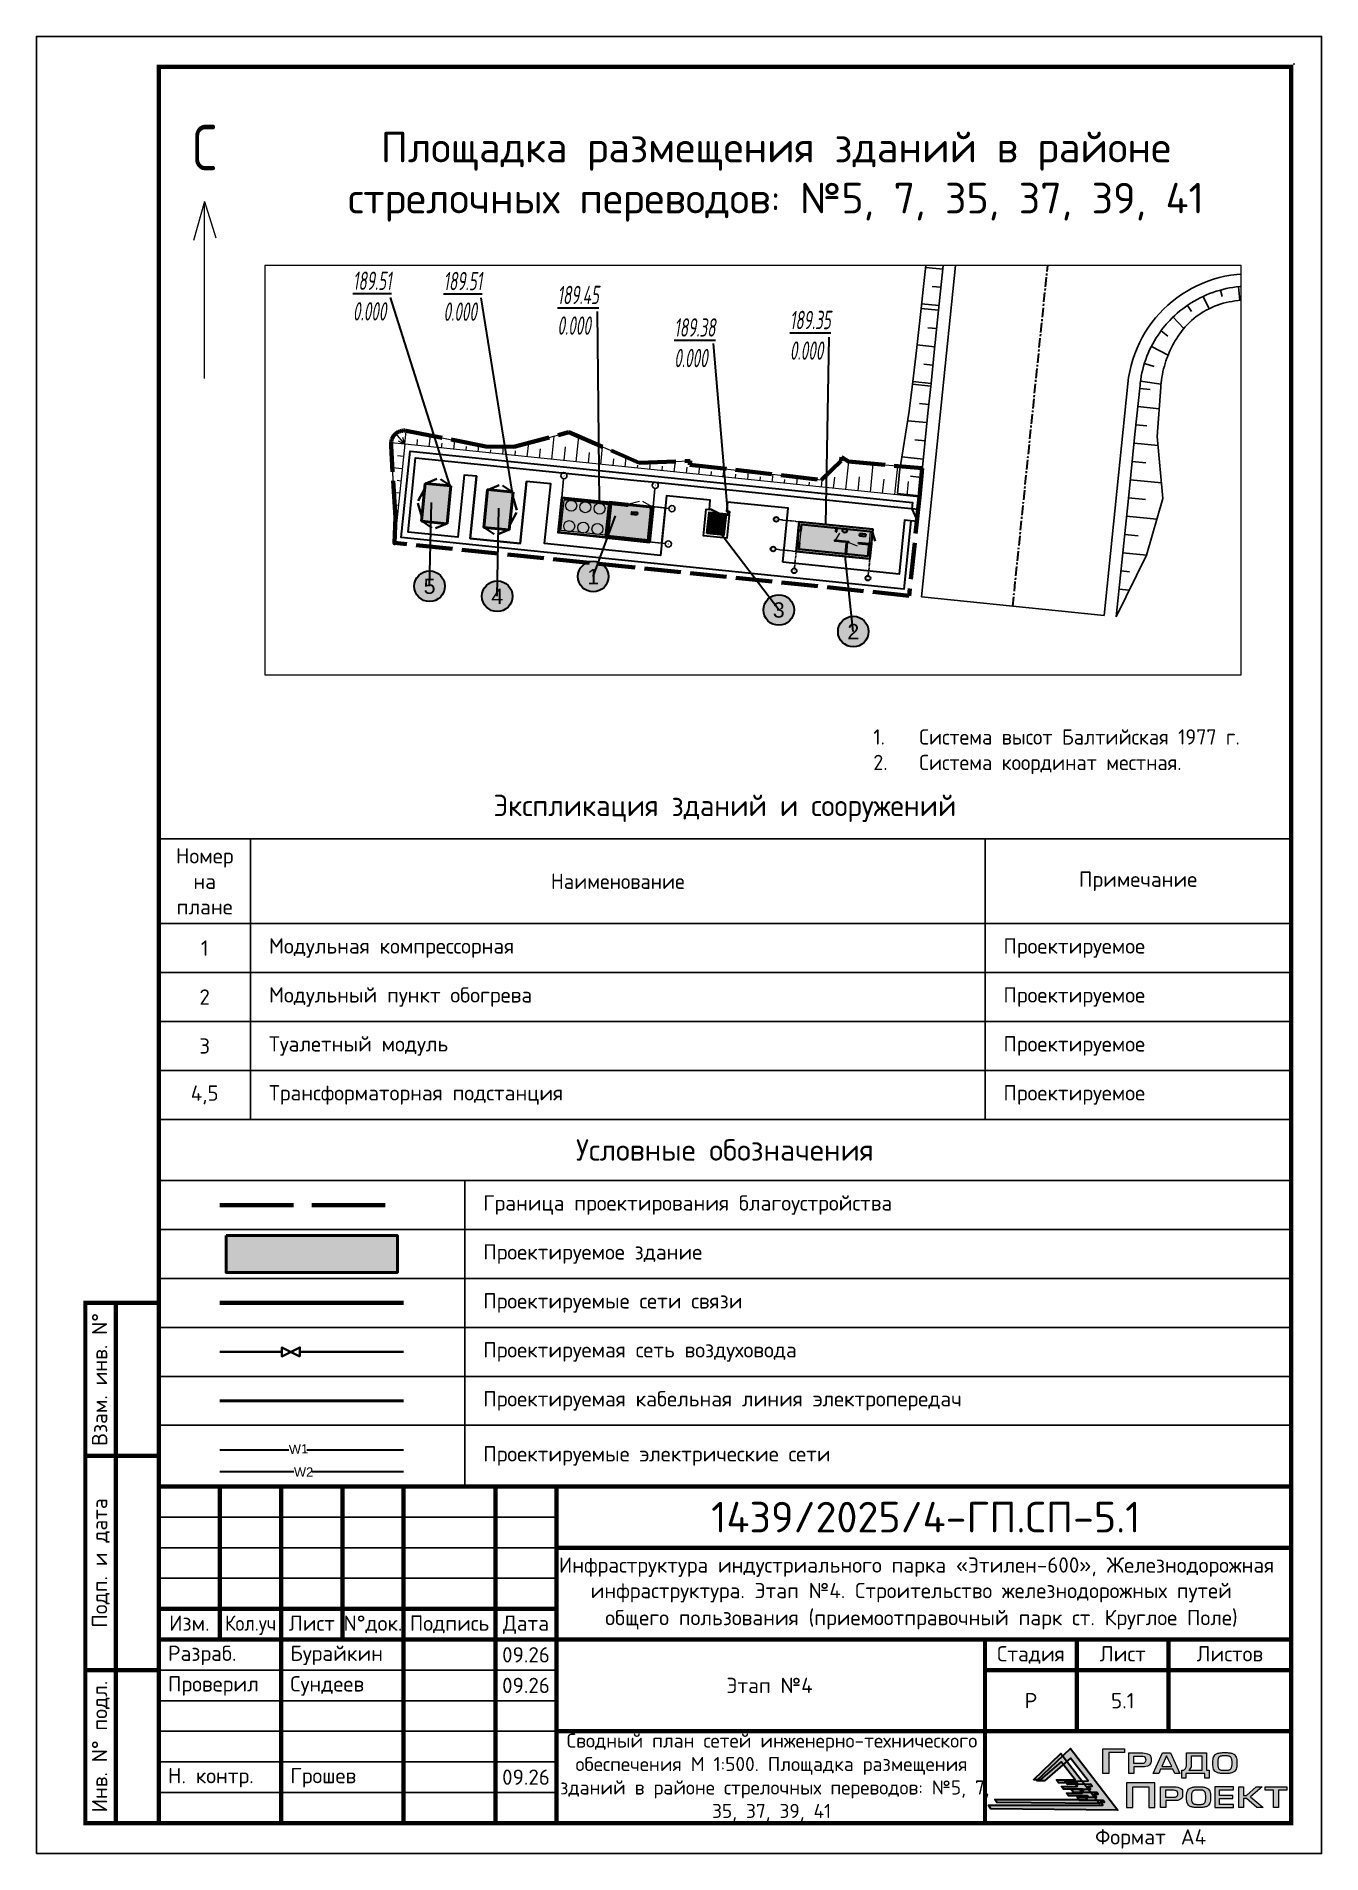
# Paper-space layout 'л.5.1_СПИС' of a CAD drawing. Header units: metres, sheet in millimetres. Extents: x 0 to 210, y 0 to 297.
# The model-space entities are those that its viewports show. They can reach past a viewport. Long polylines and large blocks are cut down to what shows.
import ezdxf
from ezdxf.enums import TextEntityAlignment as Align

# ---------------------------------------------------------------- set-up
doc = ezdxf.new("R2010")
doc.units = ezdxf.units.M
for name, pattern in [('ACAD_ISO02W100', [15, 12, -3]), ('CENTER', [2, 1.25, -0.25, 0.25, -0.25]), ('DASHED', [0.75, 0.5, -0.25]), ('DASHED2', [0.375, 0.25, -0.125]), ('осевая2', [28.575, 19.05, -3.175, 3.175, -3.175])]:
    doc.linetypes.add(name, pattern=pattern)
doc.layers.add('!Вопросы_замечания', color=1, linetype='Continuous', lineweight=40, plot=False)
for name, color, linetype, lineweight in [('000_C3D_Профилирование маркер', 200, 'Continuous', 50), ('280_ПОР_Откосы планировки', 250, 'Continuous', 20), ('OE_ЭН_Каб. ЛЭП 1 кВ', 6, 'oe452_29dl', 50), ('ВС трубы_2эт', 7, 'Continuous', 40), ('ГП_АД том 3.2.6', 250, 'Continuous', 40), ('ГП_Границы ЗУ', 1, 'Continuous', 50), ('ГП_Контур здания', 1, 'Continuous', 40), ('ГТ_ЭКСПЛИКАЦИЯ', 7, 'Continuous', 30), ('К1', 7, 'Continuous', 70), ('ПД Борт 100.20.08', 32, 'Continuous', 30), ('ПД_Проект_Штрих_Тротуар', 24, 'Continuous', 9), ('Чиликин. ЭС КЛ-0.4 кВ_4эт', 30, 'Continuous', 30), ('Чиликин. ЭС КЛ-6 кВ_4эт', 3, 'Continuous', 30)]:
    doc.layers.add(name, color=color, linetype=linetype, lineweight=lineweight)
for name, color, linetype in [('000_C3D_ХЛ', 7, 'Continuous'), ('35_Телефон', 7, 'Continuous'), ('_ОФОРМ_Примечания', 7, 'Continuous'), ('_Рамка-текст', 7, 'Continuous'), ('АД_серый', 250, 'Continuous'), ('ВС текст_2эт', 7, 'Continuous'), ('ГП_здания', 7, 'Continuous'), ('ГП_Ограждение', 7, 'ограждение2'), ('ГП_Оси зданий', 10, 'осевая2'), ('ПП_Дорога_Покрытия_Газон', 3, 'Continuous'), ('ПП_Рамка_ДинамическийФормат', 7, 'Continuous'), ('ТХ-площадка', 7, 'Continuous'), ('Чиликин. ЭС КТП_1эт', 7, 'Continuous')]:
    doc.layers.add(name, color=color, linetype=linetype)
doc.layers.add('ГП_Штриховка отмостки', color=7, linetype='Continuous', true_color=0xfbfccf)
doc.layers.add('ОНХП-ГП текст', color=98, linetype='Continuous', lineweight=20, true_color=0x000800)
doc.layers.add('помощь', color=1, linetype='Continuous', plot=False)
doc.styles.add('Arial', font='arial.ttf', dxfattribs={"height": 3.5})
doc.styles.add('Gipronikel', font='GOST Common.ttf')
doc.styles.add('GOST Common', font='GOST Common.ttf')
doc.styles.add('GOST-2.304_Type-B', font='arial.ttf')
doc.styles.add('ISOCPEUR', font='isocpeur.ttf')
doc.styles.add('Line_GUGK', font='', dxfattribs={"height": 1})
doc.styles.get("Standard").update_dxf_attribs({"font": 'arial.ttf'})
doc.styles.add('ГОСТ', font='')
doc.styles.add('СПДС', font='isocpeur.ttf')
doc.styles.add('СПДС 1.25 курсив для М500', font='isocpeui.ttf', dxfattribs={"width": 0.6, "height": 1.25})
doc.styles.add('СПДС 2.5', font='isocpeur.ttf', dxfattribs={"width": 0.8, "height": 2.5})
doc.styles.get('Line_GUGK').set_extended_font_data('Bm431', italic=True)
doc.styles.get('ГОСТ').set_extended_font_data('GOST type A')
doc.linetypes.add('g5_121_t', pattern='A,4,-0.4,["Т",Line_GUGK,S=1,R=0,X=0,Y=-0.5],-1.2,12', length=17.6)
doc.linetypes.add('oe452_29dl', pattern='A,15,-1,["WK",Standard,S=3,R=0,X=0,Y=-1.5],-6,15', length=37)
doc.linetypes.add('ограждение2', pattern='A,6.35,-2.54,[132,ltypeshp.shx,S=2.54,R=0,X=-2.54,Y=0],-2.54,25.4', length=36.83)

psp = doc.layouts.new('л.5.1_СПИС')

# ---------------------------------------------------------------- texts
at = {"layer": '_ОФОРМ_Примечания', "insert": (134.25, 180.08), "char_height": 2.5, "width": 185, "attachment_point": 4, "style": 'GOST Common'}
psp.add_mtext('\\pi-7.5,l10,t10;1.^IСистема высот Балтийская 1977 г.\\P2.^IСистема координат местная.', dxfattribs=at)
at = {"layer": '_Рамка-текст', "char_height": 2.5, "width": 10, "attachment_point": 5, "line_spacing_factor": 1.1, "style": 'СПДС 2.5'}
for insert in [(80, 32.5), (80, 27.5), (80, 12.5)]:
    psp.add_mtext('{\\W1;09.26}', dxfattribs=dict(at, insert=insert))
at = {"layer": 'ВС текст_2эт', "insert": (120.84, 274.05), "char_height": 5, "width": 141.0576, "attachment_point": 5, "style": 'ISOCPEUR'}
psp.add_mtext('Площадка размещения зданий в районе стрелочных переводов: №5, 7, 35, 37, 39, 41', dxfattribs=at)
at = {"layer": 'ОНХП-ГП текст', "ltscale": 250, "insert": (25.53, 282.54), "char_height": 7.42, "width": 67.0666, "attachment_point": 1, "rotation": 359.8271, "style": 'ГОСТ'}
psp.add_mtext('С', dxfattribs=at)

msp = doc.modelspace()

# ---------------------------------------------------------------- texts
at = {"layer": 'ГП_здания', "color": 1, "lineweight": 30, "char_height": 1.5, "attachment_point": 1, "style": 'СПДС 1.25 курсив для М500', "bg_fill": 3, "box_fill_scale": 1, "bg_fill_color": 256, "bg_fill_transparency": 0}
for s, insert in [('{\\L189.51^J\\l\\C256;\\c0;0.000}', (2302751.738, 452644.799, 190.401)), ('{\\L189.51^J\\l\\C256;\\c0;0.000}', (2302759.138, 452644.775, 190.401)), ('{\\L189.45^J\\l\\C256;\\c0;0.000}', (2302768.446, 452643.637, 190.401)), ('{\\L189.35^J\\l\\C256;\\c0;0.000}', (2302787.434, 452641.592, 190.401)), ('{\\L189.38^J\\l\\C256;\\c0;0.000}', (2302777.987, 452640.982, 190.401))]:
    msp.add_mtext_dynamic_manual_height_columns(s, width=2.72625, gutter_width=1, heights=[0], dxfattribs=dict(at, insert=insert))

# ---------------------------------------------------------------- blocks, each defined once
blk = doc.blocks.new('*T58')
at = {"layer": '_ОФОРМ_Примечания', "color": 0, "lineweight": -2, "transparency": 16777216}
for p, q in [((0, -10), (185, -10)), ((0, -10), (0, -55.83)), ((15, -10), (15, -55.83)), ((135, -10), (135, -55.83)), ((185, -10), (185, -55.83)), ((0, -23.83), (185, -23.83)), ((0, -31.83), (185, -31.83)), ((0, -39.83), (185, -39.83)), ((0, -47.83), (185, -47.83)), ((0, -55.83), (185, -55.83))]:
    blk.add_line(p, q, dxfattribs=at)
at = {"layer": '_ОФОРМ_Примечания', "transparency": 16777216}
for s, insert, char_height, width, attachment_point, style in [('Экспликация зданий и сооружений ', (92.5, -5), 3.5, 182, 5, 'Gipronikel'), ('Номер на плане', (7.5, -16.92), 2.5, 12, 5, 'ISOCPEUR'), ('{\\fGOST Common|b0|i0|c204|p34;\\C256;Наименование}', (75, -16.92), 2.5, 117, 5, 'ISOCPEUR'), ('Примечание', (160, -16.92), 2.5, 47, 5, 'ISOCPEUR'), ('1', (7.5, -27.83), 2.5, 12, 5, 'ISOCPEUR'), ('Модульная компрессорная', (18, -27.83), 2.5, 114, 4, 'ISOCPEUR'), ('Проектируемое', (138, -27.83), 2.5, 44, 4, 'ISOCPEUR'), ('2', (7.5, -35.83), 2.5, 12, 5, 'ISOCPEUR'), ('Модульный пункт обогрева', (18, -35.83), 2.5, 114, 4, 'ISOCPEUR'), ('Проектируемое', (138, -35.83), 2.5, 44, 4, 'ISOCPEUR'), ('3', (7.5, -43.83), 2.5, 12, 5, 'ISOCPEUR'), ('Туалетный модуль', (18, -43.83), 2.5, 114, 4, 'ISOCPEUR'), ('Проектируемое', (138, -43.83), 2.5, 44, 4, 'ISOCPEUR'), ('4,5', (7.5, -51.83), 2.5, 12, 5, 'ISOCPEUR'), ('Трансформаторная подстанция', (18, -51.83), 2.5, 114, 4, 'ISOCPEUR'), ('Проектируемое', (138, -51.83), 2.5, 44, 4, 'ISOCPEUR')]:
    blk.add_mtext(s, dxfattribs=dict(at, insert=insert, char_height=char_height, width=width, attachment_point=attachment_point, style=style))
blk = doc.blocks.new('*U41')
at = {"layer": 'ГТ_ЭКСПЛИКАЦИЯ', "linetype": 'g5_121_t', "true_color": 0xffffff}
h = blk.add_hatch(color=7, dxfattribs=at)
h.dxf.hatch_style = 1
edge = h.paths.add_edge_path()
edge.add_arc((0, 0), 2.5, 0, 360)
at = {"layer": 'ГТ_ЭКСПЛИКАЦИЯ'}
blk.add_lwpolyline([(0, 0), (-1.33, 12.39)], dxfattribs=at)
blk.add_circle((0, 0), 2.5, dxfattribs=at)
at = {"layer": 'ГТ_ЭКСПЛИКАЦИЯ', "color": 18, "lineweight": 50, "true_color": 0x000000, "style": 'GOST-2.304_Type-B'}
blk.add_attdef('№', text='', height=2.5, dxfattribs=at).set_placement((0, 0), align=Align.MIDDLE_CENTER)
blk = doc.blocks.new('*U61')
at = {"layer": 'ГТ_ЭКСПЛИКАЦИЯ', "linetype": 'g5_121_t', "true_color": 0xffffff}
h = blk.add_hatch(color=7, dxfattribs=at)
h.dxf.hatch_style = 1
edge = h.paths.add_edge_path()
edge.add_arc((0, 0), 2.5, 0, 360)
at = {"layer": 'ГТ_ЭКСПЛИКАЦИЯ'}
blk.add_lwpolyline([(0, 0), (3.63, 9.9)], dxfattribs=at)
blk.add_circle((0, 0), 2.5, dxfattribs=at)
at = {"layer": 'ГТ_ЭКСПЛИКАЦИЯ', "color": 18, "lineweight": 50, "true_color": 0x000000, "style": 'GOST-2.304_Type-B'}
blk.add_attdef('№', text='', height=2.5, dxfattribs=at).set_placement((0, 0), align=Align.MIDDLE_CENTER)
blk = doc.blocks.new('*U50')
at = {"layer": 'ГТ_ЭКСПЛИКАЦИЯ', "linetype": 'g5_121_t', "true_color": 0xffffff}
h = blk.add_hatch(color=7, dxfattribs=at)
h.dxf.hatch_style = 1
edge = h.paths.add_edge_path()
edge.add_arc((0, 0), 2.5, 0, 360)
at = {"layer": 'ГТ_ЭКСПЛИКАЦИЯ'}
blk.add_lwpolyline([(0, 0), (0.3, 13.68)], dxfattribs=at)
blk.add_circle((0, 0), 2.5, dxfattribs=at)
at = {"layer": 'ГТ_ЭКСПЛИКАЦИЯ', "color": 18, "lineweight": 50, "true_color": 0x000000, "style": 'GOST-2.304_Type-B'}
blk.add_attdef('№', text='', height=2.5, dxfattribs=at).set_placement((0, 0), align=Align.MIDDLE_CENTER)
blk = doc.blocks.new('*U49')
at = {"layer": 'ГТ_ЭКСПЛИКАЦИЯ', "linetype": 'g5_121_t', "true_color": 0xffffff}
h = blk.add_hatch(color=7, dxfattribs=at)
h.dxf.hatch_style = 1
edge = h.paths.add_edge_path()
edge.add_arc((0, 0), 2.5, 0, 360)
at = {"layer": 'ГТ_ЭКСПЛИКАЦИЯ'}
blk.add_lwpolyline([(0, 0), (0.27, 14.41)], dxfattribs=at)
blk.add_circle((0, 0), 2.5, dxfattribs=at)
at = {"layer": 'ГТ_ЭКСПЛИКАЦИЯ', "color": 18, "lineweight": 50, "true_color": 0x000000, "style": 'GOST-2.304_Type-B'}
blk.add_attdef('№', text='', height=2.5, dxfattribs=at).set_placement((0, 0), align=Align.MIDDLE_CENTER)
blk = doc.blocks.new('*U62')
at = {"layer": 'ГТ_ЭКСПЛИКАЦИЯ', "linetype": 'g5_121_t', "true_color": 0xffffff}
h = blk.add_hatch(color=7, dxfattribs=at)
h.dxf.hatch_style = 1
edge = h.paths.add_edge_path()
edge.add_arc((0, 0), 2.5, 0, 360)
at = {"layer": 'ГТ_ЭКСПЛИКАЦИЯ'}
blk.add_lwpolyline([(0, 0), (-9.98, 13.1)], dxfattribs=at)
blk.add_circle((0, 0), 2.5, dxfattribs=at)
at = {"layer": 'ГТ_ЭКСПЛИКАЦИЯ', "color": 18, "lineweight": 50, "true_color": 0x000000, "style": 'GOST-2.304_Type-B'}
blk.add_attdef('№', text='', height=2.5, dxfattribs=at).set_placement((0, 0), align=Align.MIDDLE_CENTER)
blk = doc.blocks.new('*T59')
at = {"layer": '_ОФОРМ_Примечания', "color": 0, "lineweight": -2, "transparency": 16777216}
for p, q in [((0, 0), (185, 0)), ((0, 0), (0, -60)), ((185, 0), (185, -60)), ((0, -10), (185, -10)), ((50, -10), (50, -60)), ((0, -18), (185, -18)), ((0, -26), (185, -26)), ((0, -34), (185, -34)), ((0, -42), (185, -42)), ((0, -50), (185, -50)), ((0, -60), (185, -60))]:
    blk.add_line(p, q, dxfattribs=at)
at = {"layer": '_ОФОРМ_Примечания', "transparency": 16777216, "style": 'ISOCPEUR'}
for s, insert, char_height, width, attachment_point in [('Условные обозначения', (92.5, -5), 3.5, 182, 5), ('Граница проектирования благоустройства', (53, -14), 2.5, 129, 4), ('Проектируемое здание', (53, -22), 2.5, 129, 4), ('Проектируемые сети связи', (53, -30), 2.5, 129, 4), ('Проектируемая сеть воздуховода', (53, -38), 2.5, 129, 4), ('Проектируемая кабельная линия электропередач', (53, -46), 2.5, 129, 4), ('Проектируемые электрические сети', (53, -55), 2.5, 129, 4)]:
    blk.add_mtext(s, dxfattribs=dict(at, insert=insert, char_height=char_height, width=width, attachment_point=attachment_point))
blk = doc.blocks.new('*U60')
at = {"layer": 'ПП_Рамка_ДинамическийФормат', "linetype": 'Continuous', "lineweight": 30, "true_color": 0x0c6001}
h = blk.add_hatch(color=88, dxfattribs=at)
h.dxf.hatch_style = 1
h.paths.add_polyline_path([(163.4, 11.89), (168.95, 17.21), (176.72, 7.1), (155.95, 7.34), (155.59, 7.93), (174.24, 7.93), (173.87, 8.41), (174.5, 8.41), (174.28, 8.69), (170.46, 8.69), (170.04, 9.24), (173.23, 9.24), (172.86, 9.72), (173.49, 9.73), (173.27, 10), (169.47, 10), (169.04, 10.56), (172.22, 10.56), (171.86, 11.03), (172.48, 11.04), (172.26, 11.33), (168.45, 11.32), (168.02, 11.87), (171.84, 11.88), (168.98, 15.58), (164.72, 11.89)])
at = {"layer": 'ПП_Рамка_ДинамическийФормат', "linetype": 'Continuous', "lineweight": 30, "true_color": 0x033c8c}
h = blk.add_hatch(color=156, dxfattribs=at)
h.dxf.hatch_style = 1
h.paths.add_polyline_path([(162.93, 12.05), (167.41, 16.35), (173.69, 8.19), (156.92, 8.38), (156.62, 8.85), (171.68, 8.85), (171.39, 9.24), (171.89, 9.24), (171.72, 9.47), (168.63, 9.47), (168.29, 9.91), (170.87, 9.91), (170.57, 10.3), (171.08, 10.3), (170.9, 10.53), (167.83, 10.53), (167.48, 10.98), (170.05, 10.98), (169.76, 11.36), (170.26, 11.36), (170.08, 11.6), (167.01, 11.59), (166.66, 12.04), (169.74, 12.04), (167.44, 15.03), (164, 12.05)])
at = {"layer": 'ПП_Рамка_ДинамическийФормат', "linetype": 'Continuous', "lineweight": 0, "true_color": 0x033c8c}
h = blk.add_hatch(color=156, dxfattribs=at)
h.dxf.hatch_style = 1
h.paths.add_polyline_path([(174.23, 13.1), (175.23, 13.1), (175.23, 16.53), (177.8, 16.53), (177.8, 17.14), (174.23, 17.14)])
h = blk.add_hatch(color=156, dxfattribs=at)
h.dxf.hatch_style = 1
h.paths.add_polyline_path([(181.81, 16.19, 0.129761), (180.77, 16.46), (178.48, 16.46), (178.48, 13.1), (179.33, 13.1), (179.33, 14.21), (180.8, 14.21, 0.148195), (181.76, 14.43, 0.229809), (182.12, 15.01), (182.12, 15.6, 0.271278)])
h.paths.add_polyline_path([(179.32, 15.95), (180.58, 15.95, -0.094959), (180.98, 15.88, -0.198887), (181.19, 15.68, -0.099141), (181.26, 15.31, -0.182798), (181.11, 14.9, -0.188884), (180.82, 14.74, -0.015492), (180.55, 14.72), (179.32, 14.72)], flags=16)
h.paths.add_polyline_path([(185.32, 16.48), (184.01, 16.48), (182.49, 13.1), (183.39, 13.1), (183.65, 13.79), (185.68, 13.79), (185.99, 13.1), (186.83, 13.1)])
h.paths.add_polyline_path([(184.67, 15.96), (185.5, 14.23), (183.87, 14.23)], flags=16)
h.paths.add_polyline_path([(191.21, 16.47), (187.94, 16.47), (187.94, 14.64, -0.224), (187.59, 13.73), (187.48, 13.62), (187.13, 13.62), (187.13, 12.35), (187.83, 12.35), (187.83, 13.1), (190.91, 13.1), (190.91, 12.36), (191.64, 12.36), (191.64, 13.62), (191.21, 13.62)])
h.paths.add_polyline_path([(188.73, 15.97), (190.42, 15.97), (190.42, 13.6), (188.33, 13.6), (188.34, 13.66), (188.41, 13.69), (188.48, 13.76, 0.193412), (188.73, 14.4)], flags=16)
h.paths.add_polyline_path([(182.77, 11.58), (178.11, 11.58), (178.11, 7.56), (179.13, 7.56), (179.13, 10.93), (181.75, 10.93), (181.75, 7.56), (182.77, 7.56)])
h.paths.add_polyline_path([(187.29, 9.47), (187.29, 10.05, 0.311605), (187.01, 10.64, 0.129761), (185.97, 10.91), (183.68, 10.91), (183.68, 7.56), (184.53, 7.56), (184.53, 8.66), (186, 8.66, 0.148195), (186.96, 8.89, 0.267677)])
h.paths.add_polyline_path([(184.53, 10.41), (185.78, 10.41, -0.094959), (186.19, 10.33, -0.198887), (186.4, 10.13, -0.099141), (186.47, 9.76, -0.182798), (186.32, 9.35, -0.188884), (186.03, 9.2, -0.015492), (185.76, 9.18), (184.53, 9.18)], flags=16)
h.paths.add_polyline_path([(195.51, 9.48), (193.33, 9.48), (193.33, 10.41), (195.61, 10.41), (195.61, 10.91), (192.53, 10.91), (192.53, 7.56), (195.61, 7.56), (195.61, 8.01), (193.33, 8.01), (193.33, 9.04), (195.51, 9.04)])
h.paths.add_polyline_path([(197.25, 10.91), (196.45, 10.91), (196.45, 7.56), (197.25, 7.56), (197.25, 9), (197.73, 9), (199.41, 7.56), (200.42, 7.56), (198.4, 9.26), (200.26, 10.91), (199.28, 10.91), (197.72, 9.5), (197.25, 9.5)])
h.paths.add_polyline_path([(202.96, 10.4), (204.32, 10.4), (204.32, 10.91), (200.79, 10.91), (200.79, 10.4), (202.15, 10.4), (202.15, 7.56), (202.96, 7.56)])
h = blk.add_hatch(color=156, dxfattribs=at)
h.dxf.hatch_style = 1
edge = h.paths.add_edge_path()
edge.add_spline(control_points=[(194.18, 13.1), (194.31, 13.1), (194.55, 13.1), (194.88, 13.12), (195.17, 13.17), (195.43, 13.26), (195.66, 13.35), (195.86, 13.54), (196.04, 13.82), (196.16, 14.32), (196.15, 14.7), (196.14, 14.94), (196.14, 15.1), (196.14, 15.39), (196.04, 15.79), (195.86, 16.07), (195.66, 16.26), (195.43, 16.36), (195.17, 16.45), (194.88, 16.5), (194.55, 16.51), (194.31, 16.51), (194.18, 16.51), (194.05, 16.51), (193.82, 16.51), (193.49, 16.5), (193.2, 16.45), (192.94, 16.36), (192.71, 16.26), (192.51, 16.07), (192.33, 15.79), (192.23, 15.39), (192.23, 15.1), (192.23, 14.94), (192.22, 14.7), (192.21, 14.32), (192.33, 13.82), (192.51, 13.54), (192.71, 13.35), (192.94, 13.26), (193.2, 13.17), (193.49, 13.12), (193.82, 13.1), (194.05, 13.1), (194.18, 13.1)], knot_values=[0, 0, 0, 0, 0.392432, 0.709081, 0.998708, 1.278127, 1.53821, 1.728059, 2.110629, 2.5013, 3.242256, 3.242256, 3.242256, 3.711066, 4.101736, 4.484307, 4.674156, 4.934238, 5.213657, 5.503284, 5.819934, 6.212366, 6.212366, 6.212366, 6.590896, 6.907546, 7.197173, 7.476592, 7.736674, 7.926524, 8.309094, 8.699764, 9.168574, 9.168574, 9.168574, 9.90953, 10.300201, 10.682771, 10.87262, 11.132703, 11.412122, 11.701749, 12.018398, 12.396929, 12.396929, 12.396929, 12.396929], degree=3, periodic=0)
edge = h.paths.add_edge_path(flags=16)
edge.add_spline(control_points=[(193.07, 14.94), (193.07, 14.88), (193.07, 14.8), (193.07, 14.81), (193.07, 14.69), (193.06, 14.48), (193.1, 14.21), (193.14, 14), (193.23, 13.87), (193.29, 13.75), (193.41, 13.68), (193.54, 13.61), (193.7, 13.6), (193.89, 13.59), (194.04, 13.58), (194.15, 13.58), (194.18, 13.58), (194.22, 13.58), (194.32, 13.58), (194.48, 13.59), (194.66, 13.6), (194.83, 13.61), (194.96, 13.68), (195.07, 13.74), (195.14, 13.87), (195.22, 13.99), (195.27, 14.2), (195.31, 14.47), (195.3, 14.69), (195.3, 14.81), (195.3, 14.93), (195.31, 15.14), (195.27, 15.41), (195.23, 15.62), (195.14, 15.75), (195.07, 15.87), (194.96, 15.93), (194.83, 16), (194.66, 16.01), (194.48, 16.02), (194.32, 16.03), (194.22, 16.03), (194.19, 16.03), (194.15, 16.03), (194.05, 16.03), (193.89, 16.02), (193.71, 16.01), (193.54, 16), (193.41, 15.93), (193.3, 15.87), (193.23, 15.75), (193.15, 15.62), (193.1, 15.41), (193.06, 15.14), (193.07, 15), (193.07, 14.94)], knot_values=[0, 0, 0, 0, 1, 2, 3, 4, 5, 6, 7, 8, 9, 10, 11, 12, 13, 14, 15, 16, 17, 18, 19, 20, 21, 22, 23, 24, 25, 26, 27, 28, 29, 30, 31, 32, 33, 34, 35, 36, 37, 38, 39, 40, 41, 42, 43, 44, 45, 46, 47, 48, 49, 50, 51, 52, 53, 53, 53, 53], degree=3, periodic=0)
h = blk.add_hatch(color=156, dxfattribs=at)
h.dxf.hatch_style = 1
edge = h.paths.add_edge_path()
edge.add_spline(control_points=[(189.88, 7.56), (190.01, 7.56), (190.25, 7.56), (190.58, 7.56), (190.87, 7.58), (191.14, 7.67), (191.36, 7.76), (191.57, 7.96), (191.74, 8.23), (191.86, 8.73), (191.85, 9.11), (191.85, 9.36), (191.85, 9.51), (191.85, 9.8), (191.74, 10.21), (191.57, 10.48), (191.36, 10.68), (191.14, 10.77), (190.87, 10.86), (190.58, 10.91), (190.25, 10.91), (190.01, 10.91), (189.88, 10.91), (189.76, 10.91), (189.52, 10.91), (189.2, 10.91), (188.9, 10.86), (188.64, 10.77), (188.41, 10.68), (188.21, 10.48), (188.04, 10.21), (187.93, 9.8), (187.93, 9.51), (187.93, 9.36), (187.92, 9.11), (187.91, 8.73), (188.04, 8.23), (188.21, 7.96), (188.41, 7.76), (188.64, 7.67), (188.9, 7.58), (189.2, 7.56), (189.52, 7.56), (189.76, 7.56), (189.88, 7.56)], knot_values=[0, 0, 0, 0, 0.392432, 0.709081, 0.998708, 1.278127, 1.53821, 1.728059, 2.110629, 2.5013, 3.242256, 3.242256, 3.242256, 3.711066, 4.101736, 4.484307, 4.674156, 4.934238, 5.213657, 5.503284, 5.819934, 6.212366, 6.212366, 6.212366, 6.590896, 6.907546, 7.197173, 7.476592, 7.736674, 7.926524, 8.309094, 8.699764, 9.168574, 9.168574, 9.168574, 9.90953, 10.300201, 10.682771, 10.87262, 11.132703, 11.412122, 11.701749, 12.018398, 12.396929, 12.396929, 12.396929, 12.396929], degree=3, periodic=0)
edge = h.paths.add_edge_path(flags=16)
edge.add_spline(control_points=[(188.77, 9.35), (188.78, 9.3), (188.78, 9.22), (188.78, 9.22), (188.77, 9.11), (188.77, 8.89), (188.81, 8.62), (188.85, 8.41), (188.93, 8.28), (189, 8.16), (189.11, 8.1), (189.24, 8.03), (189.41, 8.02), (189.59, 8), (189.75, 8), (189.85, 8), (189.89, 8), (189.92, 8), (190.03, 8), (190.19, 8), (190.37, 8.01), (190.53, 8.02), (190.66, 8.09), (190.78, 8.16), (190.85, 8.28), (190.93, 8.4), (190.97, 8.61), (191.01, 8.88), (191.01, 9.1), (191, 9.22), (191.01, 9.34), (191.01, 9.55), (190.97, 9.82), (190.93, 10.03), (190.85, 10.16), (190.78, 10.28), (190.67, 10.34), (190.53, 10.42), (190.37, 10.42), (190.19, 10.44), (190.03, 10.44), (189.93, 10.44), (189.89, 10.44), (189.85, 10.44), (189.75, 10.44), (189.59, 10.44), (189.41, 10.42), (189.25, 10.41), (189.11, 10.34), (189, 10.28), (188.93, 10.16), (188.85, 10.03), (188.81, 9.82), (188.77, 9.55), (188.77, 9.41), (188.77, 9.35)], knot_values=[0, 0, 0, 0, 1, 2, 3, 4, 5, 6, 7, 8, 9, 10, 11, 12, 13, 14, 15, 16, 17, 18, 19, 20, 21, 22, 23, 24, 25, 26, 27, 28, 29, 30, 31, 32, 33, 34, 35, 36, 37, 38, 39, 40, 41, 42, 43, 44, 45, 46, 47, 48, 49, 50, 51, 52, 53, 53, 53, 53], degree=3, periodic=0)
at = {"layer": 'ПП_Рамка_ДинамическийФормат'}
blk.add_lwpolyline([(0, 0), (210, 0), (210, 297), (0, 297)], close=True, dxfattribs=at)
at = {"layer": 'ПП_Рамка_ДинамическийФормат', "const_width": 0.7}
for points in [[(20, 5), (205, 5), (205, 292), (20, 292)], [(8, 5), (20, 5), (20, 90), (8, 90)], [(20, 60), (20, 5), (205, 5), (205, 60)]]:
    blk.add_lwpolyline(points, close=True, dxfattribs=at)
for points in [[(13, 5), (13, 90)], [(20, 65), (8, 65)], [(30, 60), (30, 35)], [(40, 60), (40, 5)], [(50, 60), (50, 35)], [(60, 60), (60, 5)], [(75, 60), (75, 5)], [(85, 60), (85, 5)], [(85, 50), (205, 50)], [(85, 40), (20, 40)], [(85, 35), (20, 35)], [(85, 35), (205, 35)], [(155, 35), (155, 5)], [(170, 35), (170, 20)], [(185, 35), (185, 20)], [(20, 30), (8, 30)], [(205, 30), (155, 30)], [(85, 20), (205, 20)]]:
    blk.add_lwpolyline(points, dxfattribs=at)
at = {"layer": 'ПП_Рамка_ДинамическийФормат'}
for points in [[(85, 55), (20, 55)], [(85, 50), (20, 50)], [(85, 45), (20, 45)], [(85, 30), (20, 30)], [(85, 25), (20, 25)], [(85, 20), (20, 20)], [(85, 15), (20, 15)], [(85, 10), (20, 10)]]:
    blk.add_lwpolyline(points, dxfattribs=at)
at = {"layer": 'ПП_Рамка_ДинамическийФормат', "color": 88, "linetype": 'Continuous', "lineweight": 30, "true_color": 0x0c6001}
blk.add_lwpolyline([(163.4, 11.89), (168.95, 17.21), (176.72, 7.1), (155.95, 7.34), (155.59, 7.93), (174.24, 7.93), (173.87, 8.41), (174.5, 8.41), (174.28, 8.69), (170.46, 8.69), (170.04, 9.24), (173.23, 9.24), (172.86, 9.72), (173.49, 9.73), (173.27, 10), (169.47, 10), (169.04, 10.56), (172.22, 10.56), (171.86, 11.03), (172.48, 11.04), (172.26, 11.33), (168.45, 11.32), (168.02, 11.87), (171.84, 11.88), (168.98, 15.58), (164.72, 11.89)], close=True, dxfattribs=at)
at = {"layer": 'ПП_Рамка_ДинамическийФормат', "color": 7, "linetype": 'Continuous', "lineweight": 30, "true_color": 0xffffff}
blk.add_lwpolyline([(162.93, 12.05), (167.41, 16.35), (173.69, 8.19), (156.92, 8.38), (156.62, 8.85), (171.68, 8.85), (171.39, 9.24), (171.89, 9.24), (171.72, 9.47), (168.63, 9.47), (168.29, 9.91), (170.87, 9.91), (170.57, 10.3), (171.08, 10.3), (170.9, 10.53), (167.83, 10.53), (167.48, 10.98), (170.05, 10.98), (169.76, 11.36), (170.26, 11.36), (170.08, 11.6), (167.01, 11.59), (166.66, 12.04), (169.74, 12.04), (167.44, 15.03), (164, 12.05)], close=True, dxfattribs=at)
at = {"layer": 'ПП_Рамка_ДинамическийФормат', "color": 156, "linetype": 'Continuous', "lineweight": 0, "true_color": 0x033c8c}
blk.add_lwpolyline([(174.23, 13.1), (174.23, 17.14), (177.8, 17.14), (177.8, 16.53), (175.23, 16.53), (175.23, 13.1), (174.23, 13.1)], dxfattribs=at)
for points in [[(178.48, 13.1), (178.48, 16.46), (180.77, 16.46, -0.129761), (181.81, 16.19, -0.271278), (182.12, 15.6), (182.12, 15.01, -0.229809), (181.76, 14.43, -0.148195), (180.8, 14.21), (179.33, 14.21), (179.33, 13.1), (178.48, 13.1)], [(187.94, 16.47), (191.21, 16.47), (191.21, 13.62), (191.64, 13.62), (191.64, 12.36), (190.91, 12.36), (190.91, 13.1), (187.83, 13.1), (187.83, 12.35), (187.13, 12.35), (187.13, 13.62), (187.48, 13.62), (187.59, 13.73, 0.224), (187.94, 14.64), (187.94, 16.47)], [(183.68, 7.56), (183.68, 10.91), (185.97, 10.91, -0.129761), (187.01, 10.64, -0.311605), (187.29, 10.05), (187.29, 9.47, -0.267677), (186.96, 8.89, -0.148195), (186, 8.66), (184.53, 8.66), (184.53, 7.56), (183.68, 7.56)]]:
    blk.add_lwpolyline(points, format="xyb", dxfattribs=at)
for points in [[(179.32, 15.95), (180.58, 15.95, -0.094959), (180.98, 15.88, -0.198887), (181.19, 15.68, -0.099141), (181.26, 15.31, -0.182798), (181.11, 14.9, -0.188884), (180.82, 14.74, -0.015492), (180.55, 14.72), (179.32, 14.72), (179.32, 15.95)], [(188.73, 15.97), (190.42, 15.97), (190.42, 13.6), (188.33, 13.6), (188.34, 13.66), (188.41, 13.69), (188.48, 13.76, 0.193412), (188.73, 14.4), (188.73, 15.97)], [(184.53, 10.41), (185.78, 10.41, -0.094959), (186.19, 10.33, -0.198887), (186.4, 10.13, -0.099141), (186.47, 9.76, -0.182798), (186.32, 9.35, -0.188884), (186.03, 9.2, -0.015492), (185.76, 9.18), (184.53, 9.18), (184.53, 10.41)]]:
    blk.add_lwpolyline(points, format="xyb", close=True, dxfattribs=at)
for points in [[(182.49, 13.1), (184.01, 16.48), (185.32, 16.48), (186.83, 13.1), (185.99, 13.1), (185.68, 13.79), (183.65, 13.79), (183.39, 13.1)], [(183.87, 14.23), (185.5, 14.23), (184.67, 15.96), (183.87, 14.23)], [(182.77, 7.56), (182.77, 11.58), (178.11, 11.58), (178.11, 7.56), (179.13, 7.56), (179.13, 10.93), (181.75, 10.93), (181.75, 7.56)], [(192.53, 10.91), (192.53, 7.56), (195.61, 7.56), (195.61, 8.01), (193.33, 8.01), (193.33, 9.04), (195.51, 9.04), (195.51, 9.48), (193.33, 9.48), (193.33, 10.41), (195.61, 10.41), (195.61, 10.91)], [(196.45, 10.91), (197.25, 10.91), (197.25, 9.5), (197.72, 9.5), (199.28, 10.91), (200.26, 10.91), (198.4, 9.26), (200.42, 7.56), (199.41, 7.56), (197.73, 9), (197.25, 9), (197.25, 7.56), (196.45, 7.56)], [(202.15, 7.56), (202.15, 10.4), (200.79, 10.4), (200.79, 10.91), (204.32, 10.91), (204.32, 10.4), (202.96, 10.4), (202.96, 7.56)]]:
    blk.add_lwpolyline(points, close=True, dxfattribs=at)
for points in [[(194.18, 13.1), (194.31, 13.1), (194.55, 13.1), (194.88, 13.12), (195.17, 13.17), (195.43, 13.26), (195.66, 13.35), (195.86, 13.54), (196.04, 13.82), (196.16, 14.32), (196.15, 14.7), (196.14, 14.94), (196.14, 15.1), (196.14, 15.39), (196.04, 15.79), (195.86, 16.07), (195.66, 16.26), (195.43, 16.36), (195.17, 16.45), (194.88, 16.5), (194.55, 16.51), (194.31, 16.51), (194.18, 16.51), (194.05, 16.51), (193.82, 16.51), (193.49, 16.5), (193.2, 16.45), (192.94, 16.36), (192.71, 16.26), (192.51, 16.07), (192.33, 15.79), (192.23, 15.39), (192.23, 15.1), (192.23, 14.94), (192.22, 14.7), (192.21, 14.32), (192.33, 13.82), (192.51, 13.54), (192.71, 13.35), (192.94, 13.26), (193.2, 13.17), (193.49, 13.12), (193.82, 13.1), (194.05, 13.1), (194.18, 13.1)], [(189.88, 7.56), (190.01, 7.56), (190.25, 7.56), (190.58, 7.56), (190.87, 7.58), (191.14, 7.67), (191.36, 7.76), (191.57, 7.96), (191.74, 8.23), (191.86, 8.73), (191.85, 9.11), (191.85, 9.36), (191.85, 9.51), (191.85, 9.8), (191.74, 10.21), (191.57, 10.48), (191.36, 10.68), (191.14, 10.77), (190.87, 10.86), (190.58, 10.91), (190.25, 10.91), (190.01, 10.91), (189.88, 10.91), (189.76, 10.91), (189.52, 10.91), (189.2, 10.91), (188.9, 10.86), (188.64, 10.77), (188.41, 10.68), (188.21, 10.48), (188.04, 10.21), (187.93, 9.8), (187.93, 9.51), (187.93, 9.36), (187.92, 9.11), (187.91, 8.73), (188.04, 8.23), (188.21, 7.96), (188.41, 7.76), (188.64, 7.67), (188.9, 7.58), (189.2, 7.56), (189.52, 7.56), (189.76, 7.56), (189.88, 7.56)]]:
    blk.add_open_spline(points, degree=3, knots=[0, 0, 0, 0, 0.392432, 0.709081, 0.998708, 1.278127, 1.53821, 1.728059, 2.110629, 2.5013, 3.242256, 3.242256, 3.242256, 3.711066, 4.101736, 4.484307, 4.674156, 4.934238, 5.213657, 5.503284, 5.819934, 6.212366, 6.212366, 6.212366, 6.590896, 6.907546, 7.197173, 7.476592, 7.736674, 7.926524, 8.309094, 8.699764, 9.168574, 9.168574, 9.168574, 9.90953, 10.300201, 10.682771, 10.87262, 11.132703, 11.412122, 11.701749, 12.018398, 12.396929, 12.396929, 12.396929, 12.396929], dxfattribs=at)
for points in [[(193.07, 14.94), (193.07, 14.88), (193.07, 14.8), (193.07, 14.81), (193.07, 14.69), (193.06, 14.48), (193.1, 14.21), (193.14, 14), (193.23, 13.87), (193.29, 13.75), (193.41, 13.68), (193.54, 13.61), (193.7, 13.6), (193.89, 13.59), (194.04, 13.58), (194.15, 13.58), (194.18, 13.58), (194.22, 13.58), (194.32, 13.58), (194.48, 13.59), (194.66, 13.6), (194.83, 13.61), (194.96, 13.68), (195.07, 13.74), (195.14, 13.87), (195.22, 13.99), (195.27, 14.2), (195.31, 14.47), (195.3, 14.69), (195.3, 14.81), (195.3, 14.93), (195.31, 15.14), (195.27, 15.41), (195.23, 15.62), (195.14, 15.75), (195.07, 15.87), (194.96, 15.93), (194.83, 16), (194.66, 16.01), (194.48, 16.02), (194.32, 16.03), (194.22, 16.03), (194.19, 16.03), (194.15, 16.03), (194.05, 16.03), (193.89, 16.02), (193.71, 16.01), (193.54, 16), (193.41, 15.93), (193.3, 15.87), (193.23, 15.75), (193.15, 15.62), (193.1, 15.41), (193.06, 15.14), (193.07, 15), (193.07, 14.94)], [(188.77, 9.35), (188.78, 9.3), (188.78, 9.22), (188.78, 9.22), (188.77, 9.11), (188.77, 8.89), (188.81, 8.62), (188.85, 8.41), (188.93, 8.28), (189, 8.16), (189.11, 8.1), (189.24, 8.03), (189.41, 8.02), (189.59, 8), (189.75, 8), (189.85, 8), (189.89, 8), (189.92, 8), (190.03, 8), (190.19, 8), (190.37, 8.01), (190.53, 8.02), (190.66, 8.09), (190.78, 8.16), (190.85, 8.28), (190.93, 8.4), (190.97, 8.61), (191.01, 8.88), (191.01, 9.1), (191, 9.22), (191.01, 9.34), (191.01, 9.55), (190.97, 9.82), (190.93, 10.03), (190.85, 10.16), (190.78, 10.28), (190.67, 10.34), (190.53, 10.42), (190.37, 10.42), (190.19, 10.44), (190.03, 10.44), (189.93, 10.44), (189.89, 10.44), (189.85, 10.44), (189.75, 10.44), (189.59, 10.44), (189.41, 10.42), (189.25, 10.41), (189.11, 10.34), (189, 10.28), (188.93, 10.16), (188.85, 10.03), (188.81, 9.82), (188.77, 9.55), (188.77, 9.41), (188.77, 9.35)]]:
    blk.add_open_spline(points, degree=3, dxfattribs=at)
at = {"layer": 'ПП_Рамка_ДинамическийФормат'}
blk.add_point((205.5, 292.5), dxfattribs=at)
at = {"layer": 'ПП_Рамка_ДинамическийФормат', "style": 'ISOCPEUR'}
for s, p in [('Взам. инв. N%%D', (12.33, 77.5)), ('Подп. и дата', (12.33, 47.5)), ('Инв. N%%D подл.', (12.33, 17.5))]:
    blk.add_text(s, height=2.5, rotation=90, dxfattribs=at).set_placement(p, align=Align.BOTTOM_CENTER)
at = {"layer": 'ПП_Рамка_ДинамическийФормат', "style": 'СПДС'}
for s, p in [('Изм.', (25, 35.67)), ('Лист', (45, 35.67)), ('N%%Dдок.', (55, 35.67)), ('Подпись', (67.5, 35.67)), ('Дата', (80, 35.67)), ('Стадия', (162.5, 30.67)), ('Лист', (177.5, 30.67)), ('Листов', (195, 30.67))]:
    blk.add_text(s, height=2.5, dxfattribs=at).set_placement(p, align=Align.BOTTOM_CENTER)
at = {"layer": 'ПП_Рамка_ДинамическийФормат', "style": 'СПДС', "width": 0.9}
blk.add_text('Кол.уч', height=2.5, dxfattribs=at).set_placement((35, 35.67), align=Align.BOTTOM_CENTER)
at = {"layer": 'ПП_Рамка_ДинамическийФормат', "style": 'ISOCPEUR'}
blk.add_text('Формат', height=2.5, dxfattribs=at).set_placement((173, 1.5))
at = {"layer": 'ПП_Рамка_ДинамическийФормат', "style": 'СПДС', "flags": 4}
for tag, height, p in [('ШИФР', 5, (145, 55)), ('ОБЪЕКТ', 2.5, (145, 42.5)), ('ПОДОБЪЕКТ', 2.5, (120, 27.5)), ('СТАДИЯ', 2.5, (162.5, 25)), ('ЛИСТ', 2.5, (177.5, 25)), ('ЛИСТОВ', 2.5, (195, 25)), ('ЧЕРТЕЖ', 2.5, (120, 12.5))]:
    blk.add_attdef(tag, text='', height=height, dxfattribs=at).set_placement(p, align=Align.MIDDLE_CENTER)
at = {"layer": 'ПП_Рамка_ДинамическийФормат', "style": 'СПДС'}
for tag, p, flags in [('СПЕЦ_1', (21.5, 31.5), 12), ('ФАМИЛИЯ_1', (41.5, 31.5), 4), ('СПЕЦ_2', (21.5, 26.5), 12), ('ФАМИЛИЯ_2', (41.5, 26.5), 4), ('СПЕЦ_3', (21.5, 21.5), 12), ('ФАМИЛИЯ_3', (41.5, 21.5), 4), ('СПЕЦ_4', (21.5, 16.5), 12), ('ФАМИЛИЯ_4', (41.5, 16.5), 4), ('СПЕЦ_5', (21.5, 11.5), 12), ('ФАМИЛИЯ_5', (41.5, 11.5), 4), ('СПЕЦ_6', (21.5, 6.5), 12), ('ФАМИЛИЯ_6', (41.5, 6.5), 4)]:
    blk.add_attdef(tag, p, '', height=2.5, dxfattribs=dict(at, flags=flags))
blk.add_attdef('ФОРМАТ', (187, 1.5), '', height=2.5, dxfattribs=at)
blk = doc.blocks.new('АД')
at = {"layer": 'АД_серый'}
for p, q in [((-731.86, 332.33, 188.49), (-733.25, 332.47, 188.49)), ((-732.02, 330.84, 188.49), (-732.72, 330.91, 188.49)), ((-710.58, 330.1, 188.58), (-710.1, 329.09, 188.58)), ((-709.18, 330.61, 188.58), (-709.03, 330.08, 188.58)), ((-707.7, 330.89, 188.58), (-707.59, 329.78, 188.58)), ((-732.21, 328.96, 188.59), (-733.63, 329.11, 188.59)), ((-732.17, 329.35, 188.49), (-733.59, 329.49, 188.49)), ((-713.05, 328.41, 188.58), (-712.16, 327.48, 188.58)), ((-711.88, 329.36, 188.58), (-711.55, 328.87, 188.58)), ((-732.36, 327.47, 188.59), (-733.08, 327.54, 188.59)), ((-714.03, 327.28, 188.58), (-713.47, 326.85, 188.58)), ((-732.51, 325.98, 188.59), (-733.97, 326.13, 188.59)), ((-714.82, 326.01, 188.58), (-713.46, 325.3, 188.58)), ((-732.67, 324.48, 188.59), (-733.4, 324.56, 188.59)), ((-715.38, 324.62, 188.58), (-714.6, 324.38, 188.58)), ((-732.84, 322.77, 188.74), (-734.34, 322.92, 188.74)), ((-732.82, 322.99, 188.59), (-734.31, 323.15, 188.59)), ((-715.77, 322.58, 188.92), (-714.92, 322.49, 188.92)), ((-715.71, 323.16, 188.58), (-714.03, 322.93, 188.58)), ((-733, 321.27, 188.74), (-733.76, 321.35, 188.74)), ((-715.93, 321.09, 188.92), (-714.18, 320.91, 188.92)), ((-733.15, 319.78, 188.74), (-734.73, 319.94, 188.74)), ((-716.08, 319.6, 188.92), (-715.18, 319.51, 188.92)), ((-733.3, 318.29, 188.74), (-734.13, 318.38, 188.74)), ((-716.23, 318.11, 188.92), (-714.27, 317.9, 188.92)), ((-733.46, 316.8, 188.74), (-735.2, 316.98, 188.74)), ((-716.39, 316.61, 188.92), (-715.26, 316.5, 188.92)), ((-733.61, 315.31, 188.74), (-734.51, 315.4, 188.74)), ((-716.54, 315.12, 188.92), (-713.99, 314.86, 188.92)), ((-733.76, 313.81, 188.74), (-735.56, 314, 188.74)), ((-716.69, 313.63, 188.92), (-715.31, 313.49, 188.92)), ((-716.84, 312.14, 188.92), (-714.36, 311.88, 188.92)), ((-717, 310.64, 188.92), (-715.89, 310.53, 188.92)), ((-717.15, 309.15, 188.92), (-715.21, 308.95, 188.92)), ((-717.3, 307.66, 188.92), (-716.61, 307.59, 188.92)), ((-717.46, 306.17, 188.92), (-716.62, 306.08, 188.92))]:
    blk.add_line(p, q, dxfattribs=at)
at = {"layer": 'АД_серый', "linetype": 'Continuous', "flags": 128}
for points in [[(-733.21, 332.85), (-732.31, 341.61)], [(-731.82, 332.71), (-731.07, 340.01)], [(-733.21, 332.85), (-733.46, 330.65), (-733.63, 329.12)], [(-731.82, 332.71), (-732.05, 330.51), (-732.21, 328.97)], [(-715.74, 322.86), (-715.73, 323.01), (-715.69, 323.29), (-715.64, 323.57), (-715.59, 323.85), (-715.52, 324.12), (-715.45, 324.39), (-715.37, 324.66), (-715.28, 324.93), (-715.18, 325.2), (-715.07, 325.46), (-714.96, 325.72), (-714.84, 325.97), (-714.71, 326.22), (-714.57, 326.47), (-714.42, 326.71), (-714.27, 326.94), (-714.11, 327.18), (-714.04, 327.28), (-713.87, 327.5), (-713.69, 327.72), (-713.6, 327.83), (-713.5, 327.93), (-713.31, 328.14), (-713.11, 328.34), (-712.91, 328.54), (-712.7, 328.73), (-712.49, 328.91), (-712.26, 329.08), (-712.04, 329.25), (-711.81, 329.41), (-711.57, 329.56), (-711.33, 329.71), (-711.08, 329.85), (-710.83, 329.98), (-710.58, 330.1), (-710.32, 330.22), (-710.06, 330.32), (-709.79, 330.42), (-709.53, 330.51), (-709.26, 330.59), (-708.98, 330.67), (-708.71, 330.73), (-708.43, 330.79), (-708.16, 330.83), (-707.88, 330.87), (-707.6, 330.9), (-707.31, 330.92), (-707.03, 330.93)], [(-714.05, 322.68), (-714.04, 322.81), (-714.02, 323.04), (-713.99, 323.27), (-713.96, 323.49), (-713.92, 323.72), (-713.87, 323.95), (-713.82, 324.17), (-713.76, 324.4), (-713.7, 324.62), (-713.63, 324.84), (-713.55, 325.06), (-713.46, 325.28), (-713.37, 325.5), (-713.28, 325.71), (-713.17, 325.93), (-713.06, 326.14), (-712.95, 326.34), (-712.89, 326.43), (-712.77, 326.64), (-712.64, 326.84), (-712.57, 326.94), (-712.5, 327.04), (-712.36, 327.23), (-712.21, 327.42), (-712.05, 327.61), (-711.88, 327.79), (-711.71, 327.96), (-711.53, 328.12), (-711.34, 328.28), (-711.15, 328.44), (-710.95, 328.58), (-710.75, 328.72), (-710.54, 328.85), (-710.33, 328.97), (-710.11, 329.09), (-709.88, 329.19), (-709.66, 329.29), (-709.43, 329.38), (-709.19, 329.46), (-708.95, 329.53), (-708.71, 329.59), (-708.47, 329.65), (-708.23, 329.69), (-707.99, 329.73), (-707.74, 329.76), (-707.5, 329.79), (-707.25, 329.8), (-707, 329.81)], [(-733.63, 329.11), (-734.02, 325.68), (-734.31, 323.14)], [(-732.21, 328.97), (-732.56, 325.53), (-732.82, 322.99)], [(-732.82, 322.98), (-734.31, 323.13), (-734.61, 320.72), (-735.39, 315.77), (-735.56, 314)], [(-732.82, 322.98), (-732.82, 322.98), (-733.07, 320.56), (-733.58, 315.59), (-733.76, 313.81)], [(-717.69, 303.9), (-716.67, 313.85), (-716.16, 318.83), (-715.74, 322.85)], [(-717.69, 303.9), (-715.21, 308.95), (-713.87, 313.57), (-714.34, 318.64), (-714.05, 322.68)]]:
    blk.add_lwpolyline(points, dxfattribs=at)
at = {"layer": 'АД_серый', "flags": 128}
for points in [[(-733.61, 305.54), (-730.18, 338.91)], [(-718.68, 304.01), (-716.74, 322.96)], [(-718.68, 304.01), (-733.61, 305.54)]]:
    blk.add_lwpolyline(points, dxfattribs=at)
at = {"layer": 'АД_серый', "linetype": 'Continuous'}
blk.add_lwpolyline([(-731.82, 332.71), (-731.26, 338.19)], dxfattribs=at)
at = {"layer": 'АД_серый', "linetype": 'CENTER', "lineweight": 30, "ltscale": 2.5, "flags": 128}
blk.add_lwpolyline([(-209.2, 268.96), (-250.43, 284.39, 0.080115), (-356.57, 305.7), (-360.39, 305.85, -0.010184), (-392.92, 307.76), (-612.86, 325.17, -0.021588), (-634.28, 327.8), (-634.44, 327.82, 0.023784), (-658.05, 330.62), (-693.95, 333.14, -0.007999), (-707.02, 334.27), (-730.41, 336.67)], format="xyb", dxfattribs=at)
blk.add_lwpolyline([(-726.14, 304.77), (-722.95, 335.91)], dxfattribs=at)
at = {"layer": 'АД_серый', "flags": 128}
blk.add_lwpolyline([(-705.81, 331.89, 0.413187), (-716.74, 322.96)], format="xyb", dxfattribs=at)
blk = doc.blocks.new('КТП-100 кВА')
at = {"layer": 'ГП_Контур здания', "lineweight": 50}
for p, q in [((2308667.51, 454885.5), (2308669.61, 454885.5)), ((2308667.51, 454882.4), (2308667.51, 454885.5)), ((2308669.61, 454885.5), (2308669.61, 454882.4)), ((2308669.61, 454882.4), (2308667.51, 454882.4))]:
    blk.add_line(p, q, dxfattribs=at)
at = {"layer": 'ГП_Контур здания'}
for p, q in [((2308667.56, 454885.5), (2308668.42, 454885.97)), ((2308669.57, 454885.5), (2308668.71, 454885.97)), ((2308667.51, 454885.08), (2308667.07, 454884.02)), ((2308667.51, 454882.76), (2308667.07, 454883.82)), ((2308667.56, 454882.4), (2308668.42, 454881.94)), ((2308669.57, 454882.4), (2308668.71, 454881.94))]:
    blk.add_line(p, q, dxfattribs=at)
blk = doc.blocks.new('унитаз')
at = {"layer": 'К1', "color": 253, "linetype": 'Continuous', "lineweight": 25}
for p, q in [((173959, 4955237), (173959, 4955087)), ((173959, 4955087), (173959, 4955087)), ((173979, 4955067), (174369, 4955067)), ((174009, 4955287), (174027, 4955422)), ((174339, 4955287), (174009, 4955287)), ((174321, 4955422), (174339, 4955287)), ((174389, 4955237), (174389, 4955087)), ((174389, 4955087), (174389, 4955087))]:
    blk.add_line(p, q, dxfattribs=at)
blk.add_circle((174174, 4955177), 30, dxfattribs=at)
for centre, radius, start, end in [((174009, 4955237), 50, 90, 180), ((173979, 4955087), 20, 180, 270), ((174339, 4955237), 50, 0, 90), ((174369, 4955087), 20, 270, 0)]:
    blk.add_arc(centre, radius, start, end, dxfattribs=at)
for centre, major_axis, ratio, start_param, end_param in [((174174, 4955537), (0, 200), 0.9, 4.0962262, 8.4701444), ((174174, 4955627), (61.9, 0), 0.5770444, -3.141592653589793, 3.141592653589793)]:
    blk.add_ellipse(centre, major_axis=major_axis, ratio=ratio, start_param=start_param, end_param=end_param, dxfattribs=at)
blk.add_ellipse((174174, 4955547), major_axis=(0, 165), ratio=0.7878788, dxfattribs=at)
blk = doc.blocks.new('большой умывальник')
at = {"layer": 'К1', "linetype": 'Continuous', "lineweight": 13}
blk.add_hatch(color=253, dxfattribs=at).paths.add_polyline_path([(391066, -252222, 1), (391116, -252222, 1)])
at = {"layer": 'К1', "color": 253, "linetype": 'Continuous', "lineweight": 25}
blk.add_line((390911, -252322), (391271, -252322), dxfattribs=at)
at = {"layer": 'К1', "color": 253, "linetype": 'Continuous', "lineweight": 13}
blk.add_circle((391091, -252222), 25, dxfattribs=at)
at = {"layer": 'К1', "color": 253, "linetype": 'Continuous', "lineweight": 25, "extrusion": (0, 0, -1)}
blk.add_ellipse((391091, -252122), major_axis=(-300, 0), ratio=0.8333333, start_param=5.3558901, end_param=10.3520732, dxfattribs=at)
at = {"layer": 'К1', "color": 253, "linetype": 'Continuous', "lineweight": 25}
blk.add_ellipse((391091, -252097), major_axis=(-250, 0), ratio=0.7, dxfattribs=at)
blk = doc.blocks.new('Здания 3')
h = blk.add_hatch(color=1)
h.dxf.hatch_style = 1
h.paths.add_polyline_path([(2302638.71, 452725.46), (2302636.61, 452725.46), (2302636.61, 452722.36), (2302638.71, 452722.36)])
h = blk.add_hatch(color=1)
h.dxf.hatch_style = 1
h.paths.add_polyline_path([(2302643.81, 452725.46), (2302641.71, 452725.46), (2302641.71, 452722.36), (2302643.81, 452722.36)])
h = blk.add_hatch(color=1)
h.dxf.hatch_style = 1
h.paths.add_polyline_path([(2302655.31, 452725.46), (2302647.81, 452725.46), (2302647.81, 452722.56), (2302655.31, 452722.56)])
h = blk.add_hatch(color=1)
h.dxf.hatch_style = 1
h.paths.add_polyline_path([(2302661.31, 452725.46), (2302659.91, 452725.47), (2302659.91, 452723.77), (2302661.31, 452723.76)])
h = blk.add_hatch(color=1)
h.dxf.hatch_style = 1
h.paths.add_polyline_path([(2302673.37, 452725.46), (2302667.31, 452725.46), (2302667.31, 452723.02), (2302673.37, 452723.02)])
at = {"layer": 'ГП_Контур здания', "lineweight": 20, "ltscale": 100}
h = blk.add_hatch(dxfattribs=at)
h.set_pattern_fill('ANSI37', color=0, scale=0.02, angle=180)
h.set_pattern_definition([(225, (2302654.56379, 452722.632535), (0.0449013, -0.0449013), []), (315, (2302654.56379, 452722.632535), (0.0449013, 0.0449013), [])])
h.paths.add_polyline_path([(2302651.86, 452722.56), (2302653.22, 452722.56), (2302653.22, 452722.68), (2302651.86, 452722.68)])
h.paths.add_polyline_path([(2302653.22, 452722.56), (2302655.31, 452722.56), (2302655.31, 452722.68), (2302653.22, 452722.68)])
h.paths.add_polyline_path([(2302655.19, 452722.56), (2302655.19, 452722.68)], flags=16)
h.paths.add_polyline_path([(2302655.19, 452722.69), (2302655.31, 452722.68), (2302655.31, 452724.59)])
h.paths.add_polyline_path([(2302651.74, 452722.56), (2302651.86, 452722.56), (2302651.86, 452725.46), (2302651.74, 452725.46)])
h.paths.add_polyline_path([(2302651.86, 452725.34), (2302653.22, 452725.34), (2302653.22, 452725.46), (2302651.86, 452725.46)])
h.paths.add_polyline_path([(2302655.19, 452725.46), (2302655.19, 452722.82), (2302655.31, 452724.59), (2302655.31, 452725.46)])
at = {"layer": 'ГП_Штриховка отмостки'}
h = blk.add_hatch(dxfattribs=at)
h.set_pattern_fill('ANSI37', color=8, scale=0.05, angle=-179.9992)
h.set_pattern_definition([(225.000751585, (-2985.06841, -106.55037), (0.112254673999, -0.112251729008), []), (315.000751585, (-2985.06841, -106.55037), (0.112251729008, 0.112254673999), [])])
h.paths.add_polyline_path([(2302639.71, 452726.46), (2302635.61, 452726.46), (2302635.61, 452721.36), (2302639.71, 452721.36)])
h.paths.add_polyline_path([(2302638.71, 452725.46), (2302638.71, 452722.36), (2302636.61, 452722.36), (2302636.61, 452725.46)], flags=16)
h = blk.add_hatch(dxfattribs=at)
h.set_pattern_fill('ANSI37', color=8, scale=0.05, angle=-179.9992)
h.set_pattern_definition([(225.000751585, (-2979.96836, -106.55037), (0.112254673999, -0.112251729008), []), (315.000751585, (-2979.96836, -106.55037), (0.112251729008, 0.112254673999), [])])
h.paths.add_polyline_path([(2302644.81, 452726.46), (2302640.71, 452726.46), (2302640.71, 452721.36), (2302644.81, 452721.36)])
h.paths.add_polyline_path([(2302643.81, 452725.46), (2302643.81, 452722.36), (2302641.71, 452722.36), (2302641.71, 452725.46)], flags=16)
h = blk.add_hatch(dxfattribs=at)
h.set_pattern_fill('ANSI37', color=8, scale=0.05, angle=-179.9992)
h.set_pattern_definition([(225.000751584, (-2988.19929, -113.97297), (0.112254673998, -0.11225172901), []), (315.000751584, (-2988.19929, -113.97297), (0.11225172901, 0.112254673998), [])])
h.paths.add_polyline_path([(2302646.81, 452726.46), (2302656.31, 452726.46), (2302656.31, 452721.56), (2302646.81, 452721.56)])
h.paths.add_polyline_path([(2302647.81, 452725.46), (2302647.81, 452722.56), (2302655.31, 452722.56), (2302655.31, 452725.46)], flags=16)
h = blk.add_hatch(dxfattribs=at)
h.set_pattern_fill('ANSI37', color=8, scale=0.05, angle=-179.9992)
h.set_pattern_definition([(225.000751584, (-2985.53825, -108.34883), (0.112254673998, -0.11225172901), []), (315.000751584, (-2985.53825, -108.34883), (0.11225172901, 0.112254673998), [])])
h.paths.add_polyline_path([(2302666.31, 452726.46), (2302674.37, 452726.46), (2302674.37, 452724.3), (2302673.37, 452724.3), (2302673.37, 452725.46), (2302667.31, 452725.46), (2302667.31, 452723.02), (2302673.37, 452723.02), (2302673.37, 452723.3), (2302674.37, 452723.3), (2302674.37, 452722.02), (2302666.31, 452722.02)])
h = blk.add_hatch(dxfattribs=at)
h.set_pattern_fill('ANSI37', color=8, scale=0.05, angle=-179.9992)
h.set_pattern_definition([(225.000751584, (106018.19507, -372829.49409), (0.112254673998, -0.11225172901), []), (315.000751584, (106018.19507, -372829.49409), (0.11225172901, 0.112254673998), [])])
h.paths.add_polyline_path([(2302659.66, 452725.71), (2302659.91, 452725.71), (2302659.91, 452723.77), (2302661.31, 452723.76), (2302661.31, 452725.71), (2302661.56, 452725.71), (2302661.56, 452723.51), (2302659.66, 452723.51)])
at = {"layer": 'ПД_Проект_Штрих_Тротуар'}
h = blk.add_hatch(dxfattribs=at)
h.set_pattern_fill('ANSI37', color=256, scale=0.25)
h.set_pattern_definition([(45, (-2988.1993, -113.973), (-0.56126600756, 0.56126600757), []), (135, (-2988.1993, -113.973), (-0.56126600757, -0.56126600756), [])])
h.paths.add_polyline_path([(2302635.61, 452727.46), (2302653.81, 452727.46), (2302655.31, 452727.47), (2302676.87, 452727.46), (2302676.87, 452726.46), (2302675.87, 452726.46), (2302675.87, 452722.02), (2302674.37, 452722.02), (2302674.37, 452723.3), (2302673.37, 452723.3), (2302673.37, 452724.3), (2302674.37, 452724.3), (2302674.37, 452726.46), (2302667.31, 452726.46), (2302661.31, 452726.46), (2302661.31, 452725.48), (2302659.91, 452725.46), (2302659.91, 452726.46), (2302635.61, 452726.46)])
at = {"layer": 'ПП_Дорога_Покрытия_Газон'}
h = blk.add_hatch(dxfattribs=at)
h.set_pattern_fill('ANSI37', color=256, scale=0.15, style=0)
h.set_pattern_definition([(45, (-2988.1993, -113.97297), (-0.33675960454, 0.33675960454), []), (135, (-2988.1993, -113.97297), (-0.33675960454, -0.33675960454), [])])
h.paths.add_polyline_path([(2302655.31, 452727.46), (2302655.31, 452728.46), (2302634.61, 452728.46), (2302634.61, 452720.36), (2302676.87, 452720.36), (2302676.87, 452726.46), (2302675.87, 452726.46), (2302675.87, 452722.02), (2302666.31, 452722.02), (2302666.31, 452726.46), (2302661.31, 452726.46), (2302661.31, 452725.71), (2302661.56, 452725.71), (2302661.56, 452723.51), (2302659.66, 452723.51), (2302659.66, 452725.71), (2302659.91, 452725.71), (2302659.91, 452726.46), (2302656.31, 452726.46), (2302656.31, 452721.56), (2302646.81, 452721.56), (2302646.81, 452726.46), (2302644.81, 452726.46), (2302644.81, 452721.36), (2302640.71, 452721.36), (2302640.71, 452726.46), (2302639.71, 452726.46), (2302639.71, 452721.36), (2302635.61, 452721.36), (2302635.61, 452727.46)])
h.paths.add_polyline_path([(2302655.31, 452728.46), (2302655.31, 452727.46), (2302676.87, 452727.46), (2302676.87, 452728.46)])
at = {"layer": '!Вопросы_замечания', "color": 0}
for points in [[(2302647.81, 452725.46), (2302647.81, 452722.56)], [(2302655.19, 452725.46), (2302655.19, 452722.56)], [(2302655.31, 452725.46), (2302655.31, 452722.56)]]:
    blk.add_lwpolyline(points, dxfattribs=at)
at = {"lineweight": 40, "flags": 128}
for points in [[(2302638.71, 452725.46), (2302636.61, 452725.46), (2302636.61, 452722.36), (2302638.71, 452722.36)], [(2302643.81, 452725.46), (2302641.71, 452725.46), (2302641.71, 452722.36), (2302643.81, 452722.36)], [(2302661.31, 452725.46), (2302659.91, 452725.47), (2302659.91, 452723.77), (2302661.31, 452723.76)]]:
    blk.add_lwpolyline(points, close=True, dxfattribs=at)
at = {"flags": 128}
blk.add_lwpolyline([(2302647.81, 452725.46), (2302656.31, 452725.46), (2302656.31, 452722.56), (2302647.81, 452722.56)], close=True, dxfattribs=at)
at = {"color": 0, "lineweight": 40, "flags": 128}
for points in [[(2302655.31, 452725.46), (2302647.81, 452725.46), (2302647.81, 452722.56), (2302655.31, 452722.56)], [(2302673.37, 452725.46), (2302667.31, 452725.46), (2302667.31, 452723.02), (2302673.37, 452723.02)]]:
    blk.add_lwpolyline(points, close=True, dxfattribs=at)
for points in [[(2302659.91, 452723.76), (2302661.3, 452725.46)], [(2302661.31, 452723.76), (2302659.91, 452725.46)]]:
    blk.add_lwpolyline(points)
at = {"lineweight": 40, "flags": 128}
blk.add_lwpolyline([(2302660.74, 452725.46), (2302660.01, 452725.74)], dxfattribs=at)
at = {"layer": 'ГП_Контур здания', "color": 0, "linetype": 'Continuous', "lineweight": 20}
for p, q in [((2302647.81, 452725.46), (2302647.81, 452722.56)), ((2302651.74, 452725.25), (2302648.02, 452725.25)), ((2302648.02, 452722.77), (2302648.02, 452725.25)), ((2302651.74, 452725.46), (2302651.74, 452722.56)), ((2302651.74, 452725.46), (2302651.74, 452722.56)), ((2302655.31, 452725.34), (2302651.75, 452725.34)), ((2302651.86, 452725.46), (2302651.86, 452722.56)), ((2302653.22, 452725.46), (2302654.15, 452725.81)), ((2302655.19, 452725.46), (2302654.44, 452725.81)), ((2302655.31, 452725.46), (2302655.31, 452722.56)), ((2302667.31, 452724.74), (2302667.31, 452723.74)), ((2302667.51, 452724.74), (2302667.51, 452723.74)), ((2302670.45, 452724.29), (2302670.7, 452724.86)), ((2302673.17, 452725.26), (2302673.17, 452724.29)), ((2302673.37, 452725.29), (2302673.37, 452724.29)), ((2302671.51, 452724.18), (2302672.23, 452723.99)), ((2302673.37, 452723.02), (2302673.37, 452724.29)), ((2302651.74, 452722.77), (2302648.02, 452722.77)), ((2302655.31, 452722.68), (2302651.75, 452722.68))]:
    blk.add_line(p, q, dxfattribs=at)
at = {"layer": 'ГП_Контур здания', "linetype": 'Continuous', "lineweight": 20}
for p, q in [((2302656.31, 452725.46), (2302647.81, 452725.46)), ((2302656.31, 452722.56), (2302647.81, 452722.56))]:
    blk.add_line(p, q, dxfattribs=at)
at = {"layer": 'ГП_Контур здания', "color": 0, "linetype": 'DASHED', "lineweight": 20, "ltscale": 500}
for p, q in [((2302647.92, 452722.65), (2302647.92, 452725.37)), ((2302648.02, 452725.37), (2302651.75, 452725.37)), ((2302648.02, 452722.65), (2302651.75, 452722.65))]:
    blk.add_line(p, q, dxfattribs=at)
at = {"layer": 'ГП_Контур здания', "color": 0, "ltscale": 100}
for p, q in [((2302667.51, 452724.74), (2302667.31, 452724.74)), ((2302673.17, 452725.19), (2302673.37, 452725.19)), ((2302667.51, 452723.74), (2302667.31, 452723.74)), ((2302673.17, 452724.29), (2302673.37, 452724.29))]:
    blk.add_line(p, q, dxfattribs=at)
at = {"layer": 'ГП_Контур здания', "color": 0, "linetype": 'DASHED2', "lineweight": 20, "ltscale": 400}
blk.add_line((2302667.37, 452724.74), (2302667.37, 452723.74), dxfattribs=at)
at = {"layer": 'ГП_Контур здания', "color": 0, "linetype": 'Continuous', "lineweight": 35}
for p, q in [((2302670.37, 452724.95), (2302670.45, 452724.95)), ((2302670.45, 452724.95), (2302670.45, 452725.26)), ((2302670.37, 452724.29), (2302670.45, 452724.29)), ((2302670.45, 452724.26), (2302670.45, 452724.29)), ((2302670.45, 452724.26), (2302671.51, 452724.26)), ((2302671.34, 452723.22), (2302671.34, 452724.18)), ((2302671.42, 452723.22), (2302671.42, 452724.18)), ((2302671.51, 452724.18), (2302671.51, 452724.26)), ((2302672.31, 452724.18), (2302672.31, 452724.26)), ((2302672.31, 452724.26), (2302673.17, 452724.26)), ((2302672.31, 452724.18), (2302673.17, 452724.18))]:
    blk.add_line(p, q, dxfattribs=at)
at = {"layer": 'ГП_Контур здания', "color": 0, "linetype": 'Continuous'}
for p, q in [((2302673.65, 452724.5), (2302673.37, 452725.19)), ((2302667.31, 452723.02), (2302667.31, 452724.02)), ((2302667.41, 452723.74), (2302667.31, 452723.74)), ((2302671.36, 452723.02), (2302667.31, 452723.02)), ((2302673.37, 452723.02), (2302667.31, 452723.02)), ((2302673.31, 452723.02), (2302671.36, 452723.02))]:
    blk.add_line(p, q, dxfattribs=at)
at = {"layer": 'ГП_Контур здания', "color": 0}
for points in [[(2302638.71, 452725.46), (2302638.71, 452722.36), (2302636.61, 452722.36), (2302636.61, 452725.46)], [(2302647.81, 452725.46), (2302647.81, 452722.56), (2302655.31, 452722.56), (2302655.31, 452725.46)]]:
    blk.add_lwpolyline(points, close=True, dxfattribs=at)
at = {"layer": 'ГП_Контур здания', "color": 0, "linetype": 'Continuous', "lineweight": 20}
for points in [[(2302648.02, 452725.37), (2302647.81, 452725.37), (2302647.81, 452725.46), (2302648.02, 452725.46)], [(2302651.95, 452725.25), (2302651.74, 452725.25), (2302651.74, 452725.34), (2302651.95, 452725.34)], [(2302653.22, 452725.46), (2302653.22, 452725.25), (2302653.13, 452725.25), (2302653.13, 452725.46)], [(2302655.31, 452725.25), (2302655.1, 452725.25), (2302655.1, 452725.34), (2302655.31, 452725.34)], [(2302655.28, 452725.46), (2302655.28, 452725.25), (2302655.19, 452725.25), (2302655.19, 452725.46)], [(2302648.02, 452722.56), (2302647.81, 452722.56), (2302647.81, 452722.65), (2302648.02, 452722.65)], [(2302651.95, 452722.68), (2302651.74, 452722.68), (2302651.74, 452722.77), (2302651.95, 452722.77)], [(2302653.22, 452722.77), (2302653.22, 452722.56), (2302653.13, 452722.56), (2302653.13, 452722.77)], [(2302655.28, 452722.77), (2302655.28, 452722.56), (2302655.19, 452722.56), (2302655.19, 452722.77)]]:
    blk.add_lwpolyline(points, close=True, dxfattribs=at)
at = {"layer": 'ГП_Контур здания', "color": 0, "lineweight": 50, "ltscale": 100}
blk.add_lwpolyline([(2302655.19, 452725.46), (2302655.19, 452722.68), (2302651.86, 452722.68), (2302651.86, 452725.34), (2302653.22, 452725.34), (2302653.22, 452725.46), (2302651.74, 452725.46), (2302651.74, 452722.56), (2302655.31, 452722.56), (2302655.31, 452725.46), (2302655.19, 452725.46)], dxfattribs=at)
at = {"layer": 'ГП_Контур здания', "color": 0, "ltscale": 4}
for points in [[(2302654.09, 452724.67), (2302653.62, 452724.67), (2302653.62, 452724.85), (2302654.09, 452724.85)], [(2302672.34, 452725), (2302672.82, 452725), (2302672.82, 452724.82), (2302672.34, 452724.82)]]:
    blk.add_lwpolyline(points, close=True, dxfattribs=at)
at = {"layer": 'ГП_Контур здания', "color": 0, "ltscale": 100}
for points in [[(2302667.31, 452724.74), (2302667.31, 452725.46), (2302673.37, 452725.46), (2302673.37, 452725.19)], [(2302667.51, 452724.74), (2302667.51, 452725.26), (2302673.17, 452725.26), (2302673.17, 452725.19)], [(2302673.37, 452724.29), (2302673.37, 452723.02), (2302667.31, 452723.02), (2302667.31, 452723.74)], [(2302673.17, 452724.29), (2302673.17, 452723.22), (2302667.51, 452723.22), (2302667.51, 452723.74)]]:
    blk.add_lwpolyline(points, dxfattribs=at)
at = {"layer": 'ГП_Контур здания', "color": 0, "linetype": 'Continuous', "lineweight": 35}
for points in [[(2302670.37, 452724.95), (2302670.37, 452725.26)], [(2302671.51, 452724.18), (2302670.37, 452724.18), (2302670.37, 452724.29)], [(2302670.97, 452724.18), (2302670.87, 452724.18)]]:
    blk.add_lwpolyline(points, dxfattribs=at)
at = {"layer": 'ГП_Контур здания', "color": 0, "linetype": 'Continuous', "lineweight": 20}
for centre in [(2302648.65, 452724.86), (2302649.81, 452724.86), (2302650.98, 452724.86), (2302648.66, 452723.18), (2302649.81, 452723.18), (2302650.98, 452723.18)]:
    blk.add_circle(centre, 0.452, dxfattribs=at)
at = {"layer": 'ГП_Ограждение', "lineweight": 30, "ltscale": 0.2, "flags": 128}
blk.add_lwpolyline([(2302676.37, 452726.46), (2302676.37, 452720.86), (2302635.11, 452720.86), (2302635.11, 452727.96), (2302676.37, 452727.96), (2302676.37, 452727.46)], dxfattribs=at)
at = {"layer": 'ГП_Ограждение', "lineweight": 30, "ltscale": 0.1}
blk.add_lwpolyline([(2302676.37, 452727.46), (2302676.87, 452726.59)], dxfattribs=at)
at = {"layer": 'ГП_Оси зданий', "ltscale": 50}
for p, q in [((2302656.61, 452725.46), (2302654.72, 452725.46)), ((2302656.61, 452722.56), (2302654.72, 452722.56))]:
    blk.add_line(p, q, dxfattribs=at)
at = {"layer": 'ГП_Оси зданий', "ltscale": 0.05}
for p, q in [((2302665.62, 452725.46), (2302667.31, 452725.46)), ((2302665.62, 452723.02), (2302667.31, 452723.02)), ((2302667.31, 452723.02), (2302667.31, 452721.63)), ((2302673.37, 452723.02), (2302673.37, 452721.64))]:
    blk.add_line(p, q, dxfattribs=at)
at = {"layer": 'ГП_Оси зданий', "ltscale": 50, "extrusion": (-1, 2.59922e-08, 0)}
for points, elevation in [([(-452725.52, 0), (-452727.05, 0)], -2302647.8), ([(-452725.52, 0), (-452727.03, 0)], -2302655.3)]:
    blk.add_lwpolyline(points, dxfattribs=dict(at, elevation=elevation))
at = {"layer": 'ГП_Оси зданий', "linetype": 'Continuous'}
for centre in [(2302647.81, 452727.24), (2302655.31, 452727.22), (2302656.86, 452725.46), (2302656.86, 452722.56)]:
    blk.add_circle(centre, 0.25, dxfattribs=at)
at = {"layer": 'ГП_Оси зданий', "linetype": 'Continuous', "lineweight": 30}
for centre in [(2302665.42, 452725.46), (2302665.42, 452723.02), (2302667.31, 452721.43), (2302673.37, 452721.44)]:
    blk.add_circle(centre, 0.2, dxfattribs=at)
at = {"layer": 'ГП_Штриховка отмостки', "color": 8}
for points in [[(2302639.71, 452726.46), (2302635.61, 452726.46), (2302635.61, 452721.36), (2302639.71, 452721.36)], [(2302646.81, 452726.46), (2302656.31, 452726.46), (2302656.31, 452721.56), (2302646.81, 452721.56)], [(2302666.31, 452726.46), (2302674.37, 452726.46), (2302674.37, 452724.3), (2302673.37, 452724.3), (2302673.37, 452725.46), (2302667.31, 452725.46), (2302667.31, 452723.02), (2302673.37, 452723.02), (2302673.37, 452723.3), (2302674.37, 452723.3), (2302674.37, 452722.02), (2302666.31, 452722.02), (2302666.31, 452726.46)]]:
    blk.add_lwpolyline(points, close=True, dxfattribs=at)
at = {"layer": 'ПД Борт 100.20.08'}
for points in [[(2302666.31, 452722.02), (2302666.31, 452726.46), (2302661.31, 452726.46), (2302661.31, 452725.71), (2302661.56, 452725.71), (2302661.56, 452723.51), (2302659.66, 452723.51), (2302659.66, 452725.71), (2302659.91, 452725.71), (2302659.91, 452726.46), (2302656.31, 452726.46), (2302656.31, 452721.56), (2302646.81, 452721.56), (2302646.81, 452726.46), (2302644.81, 452726.46), (2302644.81, 452721.36), (2302640.71, 452721.36), (2302640.71, 452726.46), (2302639.71, 452726.46), (2302639.71, 452721.36), (2302635.61, 452721.36), (2302635.61, 452727.46), (2302653.81, 452727.46), (2302655.31, 452727.47), (2302674.37, 452727.46), (2302676.87, 452727.46), (2302676.87, 452726.46), (2302675.87, 452726.46), (2302675.87, 452722.02), (2302666.31, 452722.02)], [(2302640.71, 452726.46), (2302640.71, 452721.36), (2302644.81, 452721.36), (2302644.81, 452726.46)]]:
    blk.add_lwpolyline(points, dxfattribs=at)
at = {"layer": 'ПП_Дорога_Покрытия_Газон'}
blk.add_lwpolyline([(2302676.87, 452727.46), (2302676.87, 452728.46), (2302634.61, 452728.46), (2302634.61, 452720.36), (2302676.87, 452720.36), (2302676.87, 452726.46), (2302675.87, 452726.46), (2302675.87, 452722.02), (2302666.31, 452722.02), (2302666.31, 452726.46), (2302661.31, 452726.46), (2302661.31, 452725.71), (2302661.56, 452725.71), (2302661.56, 452723.51), (2302659.66, 452723.51), (2302659.66, 452725.71), (2302659.91, 452725.71), (2302659.91, 452726.46), (2302656.31, 452726.46), (2302656.31, 452721.56), (2302646.81, 452721.56), (2302646.81, 452726.46), (2302644.81, 452726.46), (2302644.81, 452721.36), (2302640.71, 452721.36), (2302640.71, 452726.46), (2302639.71, 452726.46), (2302639.71, 452721.36), (2302635.61, 452721.36), (2302635.61, 452727.46)], close=True, dxfattribs=at)
at = {"layer": 'ГП_Контур здания', "color": 0, "linetype": 'Continuous', "lineweight": 9, "xscale": -0.0007000221145481, "yscale": 0.0007000221145481, "zscale": 0.0007000221145481, "rotation": 179.9999999999996}
blk.add_blockref('большой умывальник', (2302397.32, 452548.63), dxfattribs=at)
at = {"layer": 'ГП_Оси зданий', "linetype": 'Continuous', "lineweight": 9, "xscale": -0.0007, "yscale": 0.0007, "zscale": 0.0007, "rotation": 270.0000000074888}
blk.add_blockref('большой умывальник', (2302836.54, 452451.1), dxfattribs=at)
at = {"layer": 'ГП_Оси зданий', "linetype": 'Continuous', "lineweight": 13, "xscale": -0.001, "yscale": 0.001, "zscale": 0.001, "rotation": 7.4888078e-09}
blk.add_blockref('унитаз', (2302834.79, 447768.7), dxfattribs=at)
at = {"layer": 'Чиликин. ЭС КТП_1эт'}
blk.add_blockref('КТП-100 кВА', (-6030.9, -2160.04), dxfattribs=at)
at = {"layer": 'Чиликин. ЭС КТП_1эт', "rotation": 179.9999999999995}
blk.add_blockref('КТП-100 кВА', (4611311.33, 907607.87), dxfattribs=at)
at = {"layer": 'ГП_Контур здания', "color": 0, "style": 'ISOCPEUR'}
blk.add_text('176,33', height=0.115, rotation=180, dxfattribs=at).set_placement((2302654.08, 452724.82))
blk.add_text('176,33', height=0.115, dxfattribs=at).set_placement((2302672.36, 452724.86))
at = {"layer": 'ГП_Оси зданий', "linetype": 'Continuous', "style": 'ISOCPEUR'}
for s, p in [('2', (2302647.81, 452727.3)), ('1', (2302655.34, 452727.31))]:
    blk.add_text(s, height=0.175, rotation=180, dxfattribs=at).set_placement(p, align=Align.CENTER)
at = {"layer": 'ГП_Оси зданий', "style": 'ISOCPEUR'}
for s, p in [('А', (2302656.94, 452725.54)), ('Б', (2302656.92, 452722.63))]:
    blk.add_text(s, height=0.15, rotation=180, dxfattribs=at).set_placement(p)
at = {"layer": 'ГП_Оси зданий', "linetype": 'Continuous', "lineweight": 30, "style": 'ISOCPEUR'}
for s, p in [('Б', (2302665.33, 452725.39)), ('А', (2302665.32, 452722.95))]:
    blk.add_text(s, height=0.15, dxfattribs=at).set_placement(p)
for s, p in [('1', (2302667.3, 452721.43)), ('2', (2302673.37, 452721.43))]:
    blk.add_text(s, height=0.15, dxfattribs=at).set_placement(p, align=Align.MIDDLE)

# ---------------------------------------------------------------- linework, layer by layer
at = {"layer": '000_C3D_Профилирование маркер', "color": 200, "linetype": 'Continuous', "lineweight": 50, "elevation": 189.54}
msp.add_lwpolyline([(2302755.15, 452622.726), (2302755.22, 452622.626), (2302755.15, 452622.526), (2302755.08, 452622.626)], close=True, dxfattribs=at)
at = {"layer": '000_C3D_ХЛ', "color": 7, "linetype": 'Continuous', "lineweight": -3}
for points in [[(2302798.016, 452626.371, 189.248), (2302798.258, 452628.723, 187.671)], [(2302755.15, 452622.625, 189.54), (2302755.149, 452622.625, 189.541)]]:
    msp.add_polyline3d(points, dxfattribs=at)
at = {"layer": '280_ПОР_Откосы планировки', "color": 250, "linetype": 'Continuous', "lineweight": 20}
for p, q in [((2302755.977, 452630.683, 189.459), (2302755.253, 452631.573, 188.718)), ((2302755.977, 452630.683, 189.459), (2302755.814, 452631.227, 189.089)), ((2302755.977, 452630.683, 189.459), (2302756.09, 452631.785, 188.72)), ((2302756.978, 452630.58, 189.454), (2302757.03, 452631.086, 189.115)), ((2302757.979, 452630.477, 189.449), (2302758.073, 452631.397, 188.833)), ((2302759.981, 452630.272, 189.439), (2302760.056, 452631.009, 188.945)), ((2302767.988, 452629.451, 189.399), (2302768.184, 452631.355, 188.122)), ((2302769.99, 452629.245, 189.389), (2302770.203, 452631.32, 187.998)), ((2302755.977, 452630.683, 189.459), (2302754.869, 452630.796, 188.717)), ((2302755.874, 452629.683, 189.469), (2302755.39, 452629.733, 189.144)), ((2302755.977, 452630.683, 189.459), (2302755.476, 452630.953, 189.088)), ((2302758.98, 452630.375, 189.444), (2302759.022, 452630.789, 189.166)), ((2302760.982, 452630.169, 189.434), (2302761.015, 452630.492, 189.217)), ((2302761.983, 452630.067, 189.429), (2302762.039, 452630.621, 189.057)), ((2302762.984, 452629.964, 189.424), (2302763.011, 452630.235, 189.242)), ((2302763.984, 452629.861, 189.419), (2302764.049, 452630.491, 188.997)), ((2302764.985, 452629.759, 189.414), (2302765.025, 452630.143, 189.156)), ((2302765.986, 452629.656, 189.409), (2302766.104, 452630.804, 188.64)), ((2302766.987, 452629.553, 189.404), (2302767.066, 452630.316, 188.892)), ((2302768.989, 452629.348, 189.394), (2302769.106, 452630.49, 188.629)), ((2302770.991, 452629.143, 189.384), (2302771.081, 452630.021, 188.795)), ((2302771.992, 452629.04, 189.379), (2302772.139, 452630.477, 188.416)), ((2302772.993, 452628.937, 189.373), (2302773.05, 452629.496, 188.999)), ((2302773.994, 452628.835, 189.368), (2302774.076, 452629.633, 188.833)), ((2302755.772, 452628.683, 189.479), (2302754.966, 452628.766, 188.939)), ((2302774.995, 452628.732, 189.363), (2302775.019, 452628.972, 189.203)), ((2302775.996, 452628.629, 189.358), (2302776.055, 452629.211, 188.968)), ((2302776.997, 452628.527, 189.353), (2302777.034, 452628.887, 189.112)), ((2302777.998, 452628.424, 189.348), (2302778.086, 452629.283, 188.773)), ((2302778.999, 452628.321, 189.343), (2302779.05, 452628.82, 189.009)), ((2302779.999, 452628.219, 189.338), (2302780.072, 452628.923, 188.867)), ((2302781, 452628.116, 189.333), (2302781.036, 452628.462, 189.101)), ((2302782.001, 452628.013, 189.328), (2302782.071, 452628.694, 188.872)), ((2302783.002, 452627.911, 189.323), (2302783.037, 452628.245, 189.099)), ((2302784.003, 452627.808, 189.318), (2302784.071, 452628.465, 188.878)), ((2302785.004, 452627.705, 189.313), (2302785.037, 452628.028, 189.097)), ((2302786.005, 452627.603, 189.308), (2302786.07, 452628.236, 188.884)), ((2302788.007, 452627.397, 189.298), (2302788.07, 452628.007, 188.889)), ((2302792.011, 452626.987, 189.278), (2302792.245, 452629.266, 187.751)), ((2302793.012, 452626.884, 189.273), (2302793.129, 452628.03, 188.505)), ((2302794.013, 452626.781, 189.268), (2302794.249, 452629.085, 187.724)), ((2302796.015, 452626.576, 189.258), (2302796.253, 452628.904, 187.698)), ((2302755.567, 452626.683, 189.499), (2302755.088, 452626.732, 189.178)), ((2302755.669, 452627.683, 189.489), (2302755.348, 452627.716, 189.274)), ((2302787.006, 452627.5, 189.303), (2302787.038, 452627.811, 189.095)), ((2302789.008, 452627.295, 189.293), (2302789.039, 452627.594, 189.093)), ((2302790.009, 452627.192, 189.288), (2302790.07, 452627.785, 188.89)), ((2302791.01, 452627.089, 189.283), (2302791.103, 452627.996, 188.676)), ((2302795.014, 452626.679, 189.263), (2302795.132, 452627.837, 188.487)), ((2302797.015, 452626.473, 189.253), (2302797.135, 452627.644, 188.469)), ((2302755.464, 452625.683, 189.509), (2302755.306, 452625.7, 189.404)), ((2302755.362, 452624.683, 189.519), (2302755.209, 452624.699, 189.417)), ((2302755.259, 452623.684, 189.529), (2302755.222, 452623.687, 189.504)), ((2302755.156, 452622.684, 189.539), (2302755.154, 452622.684, 189.538))]:
    msp.add_line(p, q, dxfattribs=at)
at = {"layer": '280_ПОР_Откосы планировки', "color": 250, "linetype": 'Continuous', "lineweight": 20, "elevation": 189.541, "flags": 128}
msp.add_lwpolyline([(2302755.149, 452622.625), (2302755.209, 452624.699), (2302754.86, 452630.552), (2302754.869, 452630.796, -0.4593504), (2302756.09, 452631.785), (2302762.601, 452630.512), (2302764.88, 452630.479), (2302769.388, 452631.675), (2302775.12, 452629.179), (2302779.303, 452629.326), (2302779.27, 452629.014), (2302790.035, 452627.775), (2302791.627, 452629.33), (2302791.647, 452629.621), (2302791.723, 452629.613), (2302792.228, 452629.267), (2302798.258, 452628.723), (2302798.016, 452626.371), (2302755.977, 452630.683)], format="xyb", close=True, dxfattribs=at)
at = {"layer": '280_ПОР_Откосы планировки', "color": 250, "linetype": 'Continuous', "lineweight": 20}
msp.add_polyline3d([(2302755.149, 452622.625, 189.541), (2302755.153, 452622.649, 189.54)], dxfattribs=at)
at = {"layer": 'ГП_Границы ЗУ', "color": 1, "linetype": 'ACAD_ISO02W100', "lineweight": 80, "elevation": 189.541}
msp.add_lwpolyline([(2302755.149, 452622.625), (2302755.209, 452624.699), (2302754.86, 452630.552), (2302754.869, 452630.796, -0.4593504), (2302756.09, 452631.785), (2302762.601, 452630.512), (2302764.88, 452630.479), (2302769.388, 452631.675), (2302775.12, 452629.179), (2302779.303, 452629.326), (2302779.27, 452629.014), (2302790.035, 452627.775), (2302791.627, 452629.33), (2302791.647, 452629.621), (2302791.723, 452629.613), (2302792.228, 452629.267), (2302798.258, 452628.723), (2302798.016, 452626.371), (2302797.19, 452618.313)], format="xyb", close=True, dxfattribs=at)

# ---------------------------------------------------------------- block references
at = {"layer": 'ГП_АД том 3.2.6'}
msp.add_blockref('АД', (2303531.79, 452312.674), dxfattribs=at)
at = {"layer": 'ГП_здания', "rotation": 354.1435325854584}
msp.add_blockref('Здания 3', (-34055.273, 237218.518, 185.64), dxfattribs=at)

msp.set_redraw_order([(e.dxf.handle, doc.entitydb.next_handle()) for e in msp.query("TEXT MTEXT ATTDEF DIMENSION ARC_DIMENSION")])  # texts and dimensions are drawn at this point

# ---------------------------------------------------------------- next in the draw order: linework, layer by layer
at = {"layer": 'ГП_здания', "color": 1, "lineweight": 30}
for points in [[(2302754.796, 452642.68), (2302759.62, 452627.337)], [(2302762.191, 452642.649), (2302764.716, 452626.865)], [(2302771.687, 452641.535), (2302771.871, 452625.988)], [(2302781.185, 452638.923), (2302782.359, 452624.841)], [(2302790.62, 452639.441), (2302790.362, 452624.141)]]:
    msp.add_lwpolyline(points, dxfattribs=at)

# ---------------------------------------------------------------- hatches: boundary and pattern name
at = {"layer": 'ТХ-площадка', "lineweight": 30}
h = psp.add_hatch(color=1, dxfattribs=at)
h.dxf.hatch_style = 1
h.paths.add_polyline_path([(31, 101), (31, 95), (59, 95), (59, 101)])

# ---------------------------------------------------------------- linework, layer by layer
at = {"lineweight": 50}
psp.add_lwpolyline([(31, 101), (31, 95), (59, 95), (59, 101)], close=True, dxfattribs=at)
at = {"layer": '35_Телефон', "color": 180, "lineweight": 80}
psp.add_lwpolyline([(30, 90), (60, 90)], dxfattribs=at)
at = {"layer": 'OE_ЭН_Каб. ЛЭП 1 кВ', "ltscale": 0.5}
psp.add_lwpolyline([(30, 74), (60, 74)], dxfattribs=at)
at = {"layer": 'ВС трубы_2эт'}
psp.add_line((30, 82), (40.1, 82), dxfattribs=at)
psp.add_lwpolyline([(43.04, 81.27), (40.11, 82.73), (40.09, 81.27), (43.06, 82.73)], close=True, dxfattribs=at)
psp.add_lwpolyline([(43.05, 82), (60, 82)], dxfattribs=at)
at = {"layer": 'ГП_Границы ЗУ', "color": 1, "linetype": 'ACAD_ISO02W100', "lineweight": 80}
psp.add_lwpolyline([(30, 106), (60, 106)], dxfattribs=at)
at = {"layer": 'ОНХП-ГП текст', "ltscale": 250}
for points in [[(27.47, 270), (25.65, 263.65)], [(27.47, 241.08), (27.47, 270)], [(27.47, 270), (29.31, 264.08)]]:
    psp.add_lwpolyline(points, dxfattribs=at)
at = {"layer": 'Чиликин. ЭС КЛ-0.4 кВ_4эт'}
psp.add_lwpolyline([(30, 62.45), (60, 62.45)], dxfattribs=at)
at = {"layer": 'Чиликин. ЭС КЛ-6 кВ_4эт'}
psp.add_lwpolyline([(30, 66), (60, 66)], dxfattribs=at)

# ---------------------------------------------------------------- block references
for name, p in [('*T58', (20, 175.83)), ('*T59', (20, 120))]:
    psp.add_blockref(name, p)
at = {"layer": 'ГТ_ЭКСПЛИКАЦИЯ'}
for name, p, values in [('*U50', (64.25, 207.13), {'№': '5'}), ('*U49', (75.31, 205.49), {'№': '4'}), ('*U61', (90.98, 208.72), {'№': '1'}), ('*U62', (121.3, 203.25), {'№': '3'}), ('*U41', (133.48, 199.72), {'№': '2'})]:
    psp.add_blockref(name, p, dxfattribs=at).add_auto_attribs(values)
at = {"layer": 'ПП_Рамка_ДинамическийФормат'}
ref = psp.add_blockref('*U60', (0, 0), dxfattribs=at)
ref.add_attrib('ШИФР_001', '1439/2025/4-ГП.СП-5.1', (110.25, 52.5), dxfattribs={"height": 5, "style": 'СПДС', "flags": 4})
ref.add_attrib('ОБЪЕКТ_001', 'Инфраструктура индустриального парка «Этилен-600», Железнодорожная', (85.37, 45.92), dxfattribs={"height": 2.5, "style": 'СПДС', "flags": 4})
ref.add_attrib('ПОДОБЪЕКТ_001', 'Этап №4', (112.75, 26.25), dxfattribs={"height": 2.5, "style": 'СПДС', "flags": 4})
ref.add_attrib('ЧЕРТЕЖ_001', 'Сводный план сетей инженерно-технического', (86.65, 17.33), dxfattribs={"height": 2.3, "style": 'СПДС', "flags": 4})
ref.add_attrib('СТАДИЯ', 'Р', dxfattribs={"height": 2.5, "style": 'СПДС', "flags": 4}).set_placement((162.5, 25), align=Align.MIDDLE_CENTER)
ref.add_attrib('ЛИСТ', '5.1', dxfattribs={"height": 2.5, "style": 'СПДС', "flags": 4}).set_placement((177.5, 25), align=Align.MIDDLE_CENTER)
ref.add_attrib('ФОРМАТ', 'А4', (187, 1.5), dxfattribs={"height": 2.5, "style": 'СПДС'})
ref.add_attrib('СПЕЦ_1', 'Разраб.', (21.5, 31.5), dxfattribs={"height": 2.5, "style": 'СПДС', "flags": 12})
ref.add_attrib('СПЕЦ_2', 'Проверил', (21.5, 26.5), dxfattribs={"height": 2.5, "style": 'СПДС', "flags": 12})
ref.add_attrib('СПЕЦ_5', 'Н. контр.', (21.5, 11.5), dxfattribs={"height": 2.5, "style": 'СПДС', "flags": 12})
ref.add_attrib('ФАМИЛИЯ_1', 'Бурайкин', (41.5, 31.5), dxfattribs={"height": 2.5, "style": 'СПДС', "flags": 4})
ref.add_attrib('ФАМИЛИЯ_2', 'Сундеев', (41.5, 26.5), dxfattribs={"height": 2.5, "style": 'СПДС', "flags": 4})
ref.add_attrib('ФАМИЛИЯ_5', 'Грошев', (41.5, 11.5), dxfattribs={"height": 2.5, "style": 'СПДС', "flags": 4})
ref.add_attrib('ОБЪЕКТ_002', 'инфраструктура. Этап №4. Строительство железнодорожных путей', (90.56, 41.75), dxfattribs={"height": 2.5, "style": 'СПДС'})
ref.add_attrib('ОБЪЕКТ_003', 'общего пользования (приемоотправочный парк ст. Круглое Поле)', (92.94, 37.33), dxfattribs={"height": 2.5, "style": 'СПДС'})
ref.add_attrib('ЧЕРТЕЖ_002', 'обеспечения М 1:500. Площадка размещения', (88.09, 13.5), dxfattribs={"height": 2.3, "style": 'СПДС'})
ref.add_attrib('ЧЕРТЕЖ_003', 'зданий в районе стрелочных переводов: №5, 7,', (85.56, 9.66), dxfattribs={"height": 2.3, "style": 'СПДС'})
ref.add_attrib('ЧЕРТЕЖ_004', '35, 37, 39, 41', (110.4, 5.83), dxfattribs={"height": 2.3, "style": 'СПДС'})

psp.set_redraw_order([(e.dxf.handle, doc.entitydb.next_handle()) for e in psp.query("TEXT MTEXT ATTDEF DIMENSION ARC_DIMENSION")])  # texts and dimensions are drawn at this point

# ---------------------------------------------------------------- viewports
at = {"layer": 'помощь', "color": 1, "lineweight": 30}
vp = psp.add_viewport(center=(117.09, 226.12), size=(159.47, 66.9101), view_center_point=(2302784.426, 452628.58), view_height=33.45506, dxfattribs=at)
vp.frozen_layers = ['ГП_Штриховка отмостки', 'ПД_Проект_Штрих_Тротуар', 'ПП_Дорога_Покрытия_Газон']

# ---------------------------------------------------------------- next in the draw order: texts
at = {"layer": 'Чиликин. ЭС КЛ-0.4 кВ_4эт', "insert": (42.09, 63.11), "char_height": 1.5, "attachment_point": 1, "rotation": 0.2271, "style": 'Arial', "bg_fill": 3, "box_fill_scale": 1, "bg_fill_color": 256, "bg_fill_transparency": 0}
psp.add_mtext_dynamic_manual_height_columns('W2', width=2.8787, gutter_width=12.5, heights=[0], dxfattribs=at)
at = {"layer": 'Чиликин. ЭС КЛ-6 кВ_4эт', "insert": (41.24, 66.8), "char_height": 1.5, "attachment_point": 1, "rotation": 2.6446, "style": 'Arial', "bg_fill": 3, "box_fill_scale": 1, "bg_fill_color": 256, "bg_fill_transparency": 0}
psp.add_mtext_dynamic_manual_height_columns('W1', width=2.8787, gutter_width=12.5, heights=[0], dxfattribs=at)

doc.saveas('drawing.dxf')
